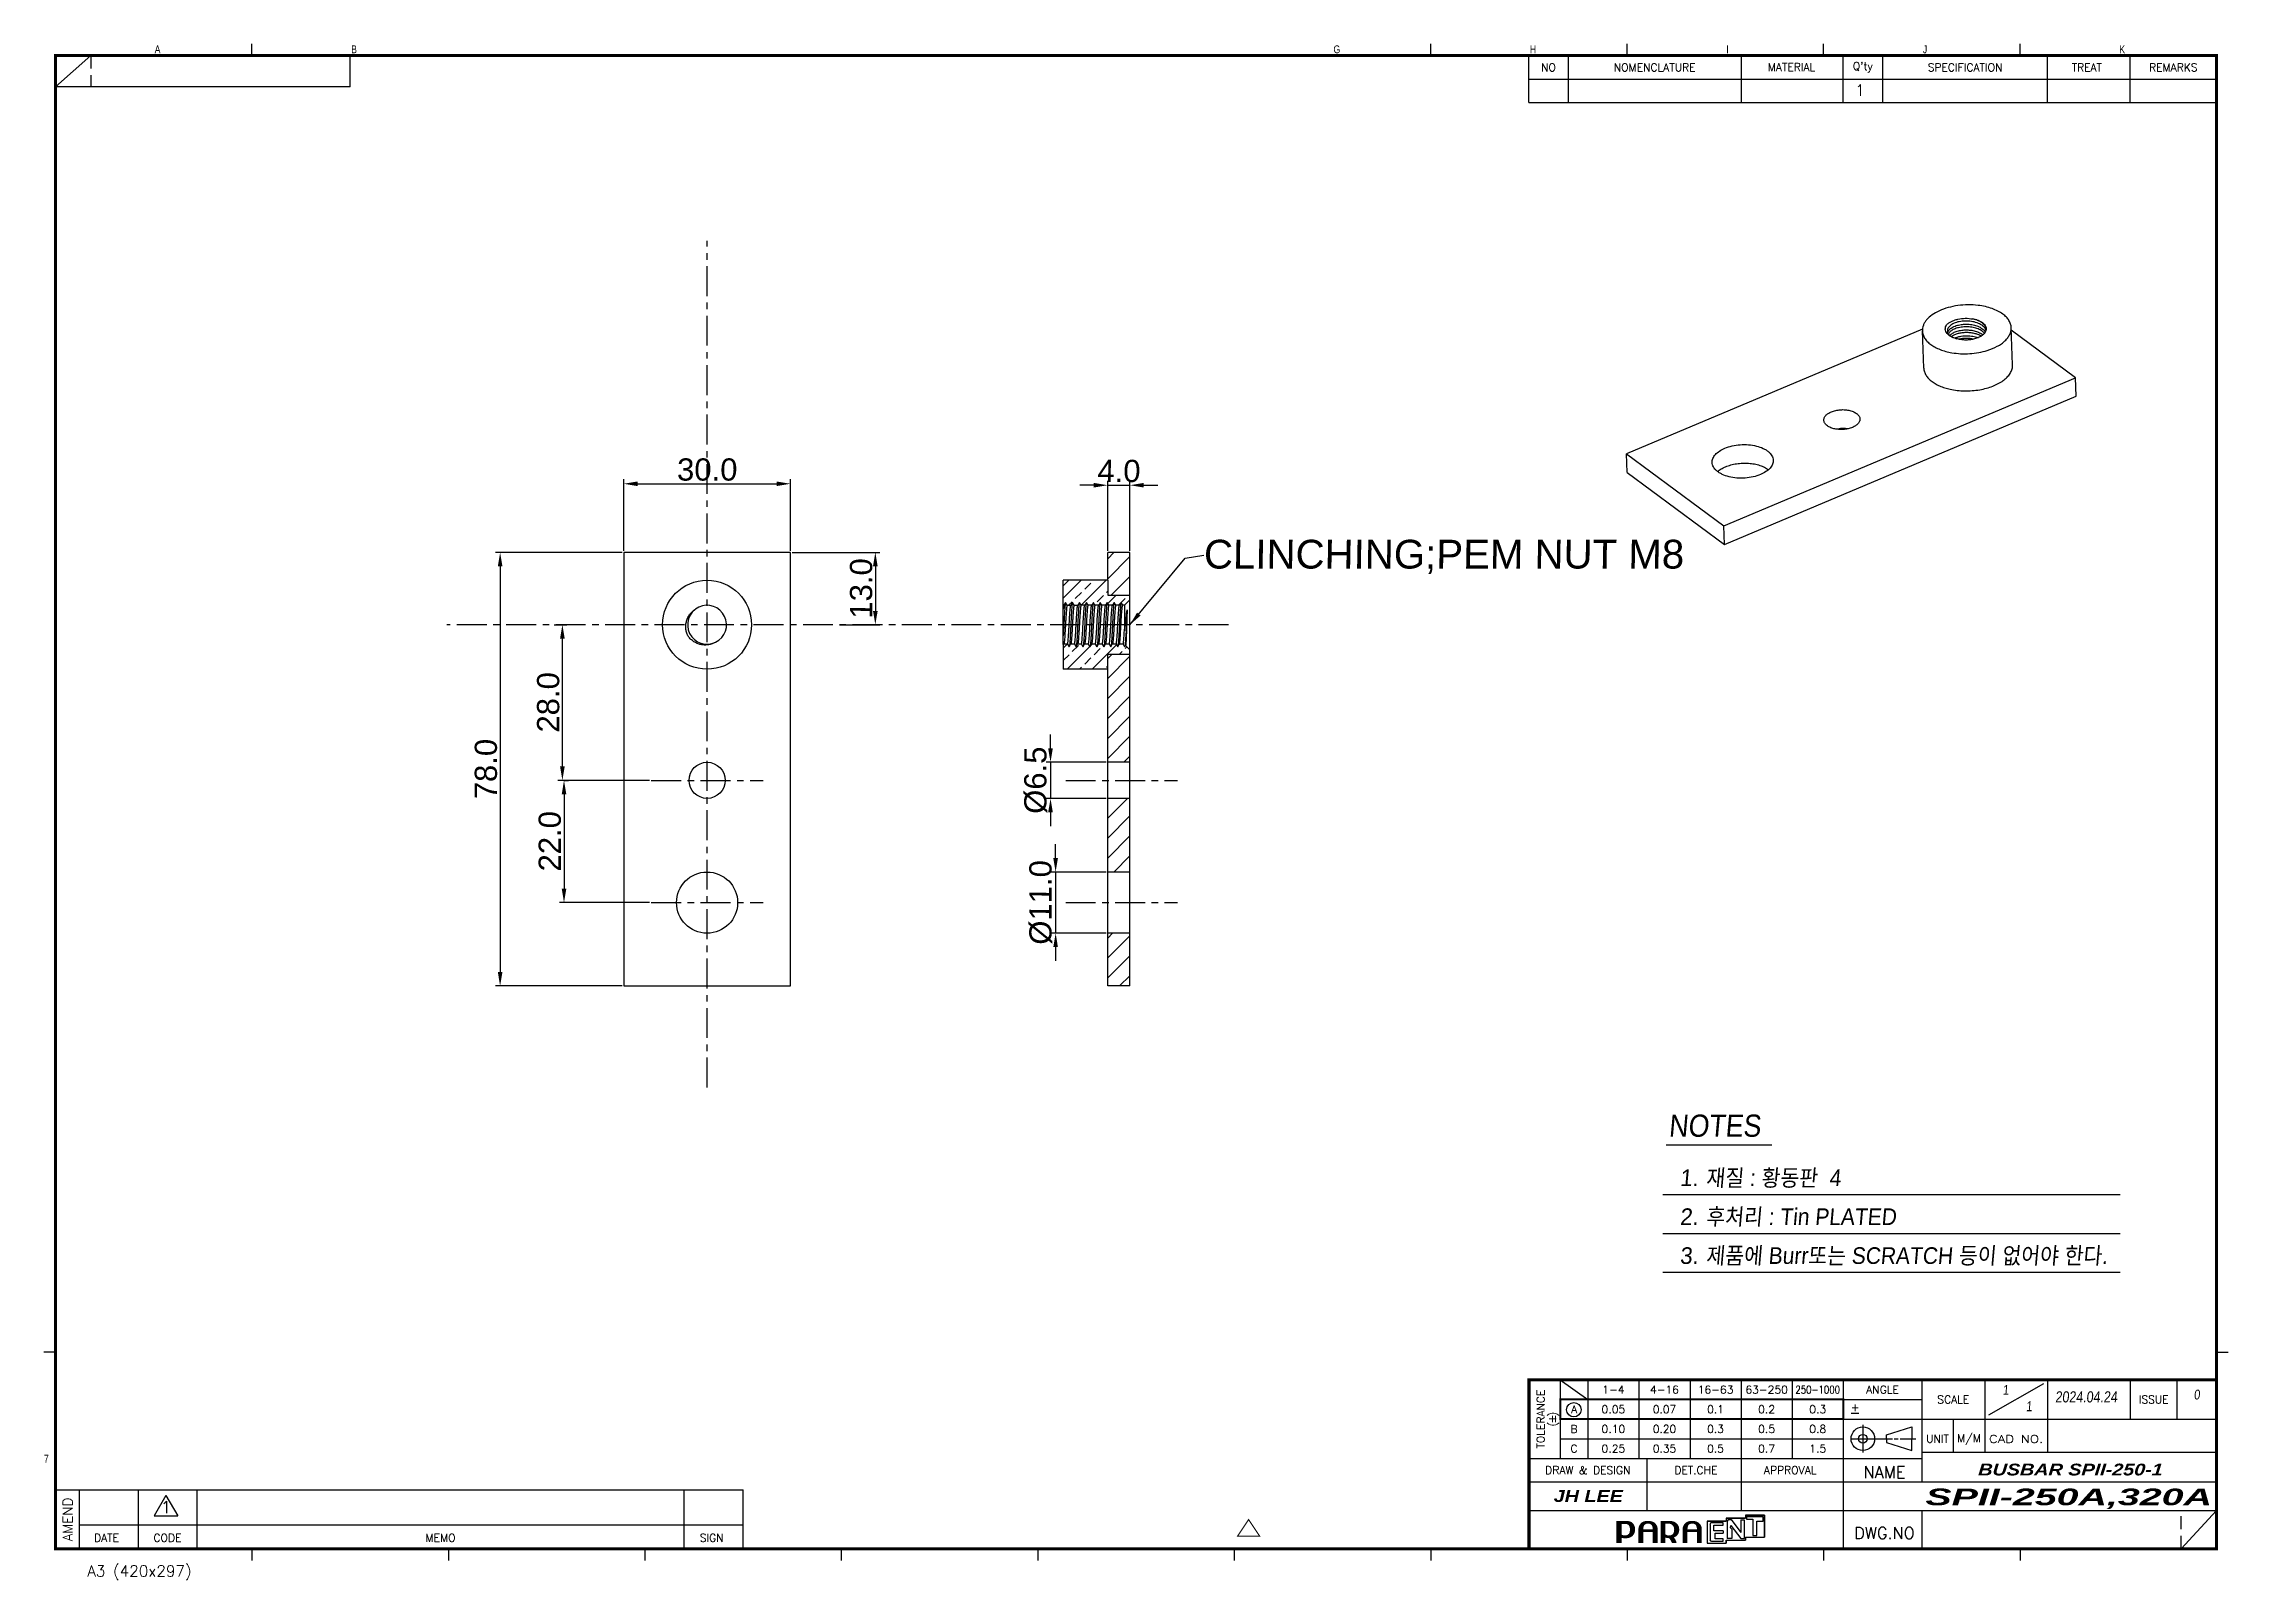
# Model space of a CAD drawing. Extents: x -425 to 6552, y -3049 to 3105.
# Drawn here: x 4865.2 to 5258.3, y -2554.1 to -2277.6 of the extents above; entities that cross this region are included whole.
import ezdxf
from ezdxf.enums import TextEntityAlignment as Align

# ---------------------------------------------------------------- set-up
doc = ezdxf.new("R2010")
doc.units = 0
doc.header["$PDMODE"] = 3
doc.header["$PDSIZE"] = 1.5
doc.linetypes.add('CENTER', pattern=[17.8, 10.75, -2.35, 2.35, -2.35])
doc.linetypes.add('HIDDEN', pattern=[3.525, 2.35, -1.175])
doc.layers.get('0').update_dxf_attribs({"linetype": 'CONTINUOUS'})
doc.layers.get('DEFPOINTS').update_dxf_attribs({"linetype": 'CONTINUOUS'})
for name, color, linetype in [('2', 2, 'CONTINUOUS'), ('3', 112, 'CENTER'), ('DIM', 1, 'CONTINUOUS')]:
    doc.layers.add(name, color=color, linetype=linetype)
doc.styles.add('A', font='GOTHIC.TTF')
doc.styles.add('HANGUL1', font='arial.ttf', dxfattribs={"width": 0.8, "oblique": 5, "height": 2.5})
doc.styles.add('N', font='arialbi.ttf', dxfattribs={"width": 0.8, "oblique": 5})
doc.styles.add('OMI-1', font='arial.ttf', dxfattribs={"oblique": 1})
doc.styles.add('SIM', font='simplex')
doc.styles.get("Standard").update_dxf_attribs({"font": 'gulim.ttc', "width": 0.8, "height": 2})
doc.dimstyles.new('1', dxfattribs={"dimtxt": 4, "dimasz": 2.5, "dimexe": 0.8, "dimexo": 0.3, "dimgap": 0.5, "dimtad": 1, "dimtoh": 1, "dimdec": 1, "dimzin": 0, "dimtxsty": 'OMI-1', "dimcen": 0, "dimclrd": 256, "dimclre": 256, "dimclrt": 256, "dimazin": 3, "dimtfac": 0.8, "dimtdec": 1, "dimtix": 1, "dimtmove": 0, "dimatfit": 3, "dimtolj": 1, "dimtzin": 0})

msp = doc.modelspace()

# ---------------------------------------------------------------- texts
at = {"width": 0.85}
for s, p in [('A', (4885.15, -2279.36)), ('B', (4920.51, -2279.36)), ('G', (5097.3, -2279.36)), ('H', (5132.65, -2279.36)), ('I', (5168.01, -2279.36)), ('J', (5203.37, -2279.36)), ('K', (5238.72, -2279.36)), ('7', (4865.22, -2532.98))]:
    msp.add_text(s, height=1.41, dxfattribs=at).set_placement(p)
at = {"style": 'SIM'}
for s, height, p in [('NO', 1.414, (5136.01, -2281.91)), ('NOMENCLATURE', 1.4143, (5155.11, -2281.91)), ("Q'ty", 1.414, (5192.58, -2281.91)), ('SPECIFICATION', 1.4143, (5210.97, -2281.91)), ('TREAT', 1.414, (5232.89, -2281.91)), ('REMARKS', 1.414, (5248.45, -2281.91)), ('1', 2, (5192.06, -2286.01)), ('1-4', 1.414, (5147.68, -2519.84)), ('4-16', 1.414, (5156.87, -2519.84)), ('16-63', 1.414, (5166.07, -2519.84)), ('63-250', 1.414, (5175.26, -2519.84)), ('ANGLE', 1.414, (5196.12, -2519.84)), ('A', 1.41, (5140.61, -2523.37)), ('0.05', 1.414, (5147.68, -2523.37)), ('0.07', 1.414, (5156.87, -2523.37)), ('0.1', 1.414, (5166.07, -2523.37)), ('0.2', 1.414, (5175.26, -2523.37)), ('0.3', 1.414, (5184.45, -2523.37)), ('SCALE', 1.414, (5208.85, -2521.61)), ('ISSUE', 1.414, (5244.91, -2521.61)), ('B', 1.41, (5140.61, -2526.91)), ('0.10', 1.414, (5147.68, -2526.91)), ('0.20', 1.414, (5156.87, -2526.91)), ('0.3', 1.414, (5166.07, -2526.91)), ('0.5', 1.414, (5175.26, -2526.91)), ('0.8', 1.414, (5184.45, -2526.91)), ('UNIT', 1.414, (5206.02, -2528.68)), ('M/M', 1.414, (5211.68, -2528.68)), ('C', 1.41, (5140.61, -2530.45)), ('0.25', 1.414, (5147.68, -2530.45)), ('0.35', 1.414, (5156.87, -2530.45)), ('0.5', 1.414, (5166.07, -2530.45)), ('0.7', 1.414, (5175.26, -2530.45)), ('1.5', 1.414, (5184.45, -2530.45)), ('DRAW & DESIGN', 1.4143, (5143.08, -2534.33)), ('DET.CHE', 1.414, (5162.53, -2534.33)), ('APPROVAL', 1.414, (5179.5, -2534.33)), ('NAME', 2.121, (5196.47, -2534.69)), ('1', 2.12, (4887.17, -2540.98)), ('DATE', 1.414, (4876.49, -2546.51)), ('CODE', 1.414, (4887.45, -2546.51)), ('MEMO', 1.414, (4936.6, -2546.51)), ('SIGN', 1.414, (4985.39, -2546.51)), ('DWG.NO', 2.121, (5196.47, -2545.65))]:
    msp.add_text(s, height=height, dxfattribs=at).set_placement(p, align=Align.MIDDLE)
for s, height, p in [('MATERIAL', 1.414, (5179.75, -2282.57)), ('+', 1.41, (5191.17, -2523.73))]:
    msp.add_text(s, height=height, dxfattribs=at).set_placement(p, align=Align.CENTER)
at = {"oblique": 5}
for s, height, style, width, p in [('NOTES', 4, 'A', 0.9, (5157.6, -2474.34)), ('재질 : 황동판  4', 3, 'HANGUL1', 0.9, (5164.32, -2483.22)), ('후처리 : Tin PLATED', 3, 'HANGUL1', 0.9, (5164.32, -2490.22)), ('제품에 Burr또는 SCRATCH 등이 없어야 한다.', 3, 'HANGUL1', 0.9, (5164.32, -2497.22)), ('1', 1.77, 'OMI-1', 0.8, (5217.73, -2520.77)), ('1', 1.77, 'OMI-1', 0.8, (5221.93, -2523.72)), ('BUSBAR SPII-250-1', 2.1214, 'N', 1.2, (5213.29, -2535.28))]:
    msp.add_text(s, height=height, dxfattribs=dict(at, style=style, width=width)).set_placement(p)
at = {"style": 'A', "oblique": 5}
for s, p in [('1.', (5159.62, -2483.22)), ('2.', (5159.62, -2490.22)), ('3.', (5159.62, -2497.22))]:
    msp.add_text(s, height=3, dxfattribs=at).set_placement(p)
at = {"style": 'SIM'}
for s, height, p in [('TOLERANCE', 1.414, (5135.31, -2525.14)), ('( )', 1.414, (5137.43, -2525.14)), ('-', 1.41, (5137.88, -2525.12)), ('AMEND', 1.768, (4870.39, -2543.21))]:
    msp.add_text(s, height=height, rotation=90, dxfattribs=at).set_placement(p, align=Align.CENTER)
at = {"style": 'SIM', "width": 0.8}
msp.add_text('250-1000', height=1.414, dxfattribs=at).set_placement((5184.45, -2519.84), align=Align.MIDDLE)
at = {"style": 'OMI-1', "oblique": 5, "width": 0.8}
for s, height, p in [('2024.04.24', 2, (5232.78, -2522.14)), ('0', 1.77, (5252.69, -2521.61))]:
    msp.add_text(s, height=height, dxfattribs=at).set_placement(p, align=Align.CENTER)
at = {"style": 'SIM'}
msp.add_text('+', height=1.41, rotation=90, dxfattribs=at).set_placement((5136.65, -2525.12), align=Align.MIDDLE)
for s, height, style, width, p, p2 in [('CAD NO.', 1.414, 'SIM', 1.123032, (5215.28, -2529.43), (5225.04, -2529.43)), ('SPII-250A,320A', 3, 'N', 1.690229, (5203.83, -2540.64), (5255.41, -2540.64))]:
    msp.add_text(s, height=height, dxfattribs=dict(style=style, width=width)).set_placement(p, p2, align=Align.FIT)
at = {"style": 'N', "width": 1.2}
msp.add_text('JH LEE', height=2.121, dxfattribs=at).set_placement((5136.94, -2540.05))
at = {"style": 'SIM'}
msp.add_text('A3 (420x297)', height=2, dxfattribs=at).set_placement((4873.03, -2553.48))
at = {"layer": 'DIM', "insert": (5073.95, -2366.91), "char_height": 5.1799, "width": 97.2667, "attachment_point": 1, "style": 'OMI-1'}
msp.add_mtext('CLINCHING;PEM NUT M8', dxfattribs=at)

# ---------------------------------------------------------------- blocks, each defined once
blk = doc.blocks.new('L1')
at = {"const_width": 0.3}
blk.add_lwpolyline([(0, 10), (0, 5), (72, 5), (72, 10), (0, 10)], dxfattribs=at)
blk.add_circle((3.44, 7.38), 1.84)
blk = doc.blocks.new('*D8402')
at = {"layer": 'DEFPOINTS', "color": 0}
for p in [(4999.57, -2356.83), (4969.57, -2369.2), (4999.57, -2369.2)]:
    blk.add_point(p, dxfattribs=at)
at = {"layer": 'DIM'}
for p, q in [((4969.57, -2368.9), (4969.57, -2356.03)), ((4972.07, -2356.83), (4997.07, -2356.83)), ((4999.57, -2368.9), (4999.57, -2356.03))]:
    blk.add_line(p, q, dxfattribs=at)
for points in [[(4972.07, -2356.42), (4972.07, -2357.25), (4969.57, -2356.83)], [(4997.07, -2357.25), (4997.07, -2356.42), (4999.57, -2356.83)]]:
    blk.add_solid(points, dxfattribs=at)
at = {"layer": 'DIM', "insert": (4984.57, -2354.29), "char_height": 4, "attachment_point": 5, "style": 'OMI-1'}
blk.add_mtext('\\A1;30.0', dxfattribs=at)
blk = doc.blocks.new('*D8403')
at = {"layer": 'DEFPOINTS', "color": 0}
for p in [(4999.57, -2369.2), (5008.08, -2382.2), (5014.85, -2382.2)]:
    blk.add_point(p, dxfattribs=at)
at = {"layer": 'DIM'}
for p, q in [((4999.87, -2369.2), (5015.65, -2369.2)), ((5014.85, -2371.7), (5014.85, -2379.7)), ((5008.38, -2382.2), (5015.65, -2382.2))]:
    blk.add_line(p, q, dxfattribs=at)
for points in [[(5015.27, -2371.7), (5014.43, -2371.7), (5014.85, -2369.2)], [(5014.43, -2379.7), (5015.27, -2379.7), (5014.85, -2382.2)]]:
    blk.add_solid(points, dxfattribs=at)
at = {"layer": 'DIM', "insert": (5012.31, -2375.7), "char_height": 4, "attachment_point": 5, "rotation": 90, "style": 'OMI-1'}
blk.add_mtext('\\A1;13.0', dxfattribs=at)
blk = doc.blocks.new('*D8404')
at = {"layer": 'DEFPOINTS', "color": 0}
for p in [(4969.57, -2369.2), (4947.32, -2447.2), (4969.57, -2447.2)]:
    blk.add_point(p, dxfattribs=at)
at = {"layer": 'DIM'}
for p, q in [((4969.27, -2369.2), (4946.52, -2369.2)), ((4947.32, -2371.7), (4947.32, -2444.7)), ((4969.27, -2447.2), (4946.52, -2447.2))]:
    blk.add_line(p, q, dxfattribs=at)
for points in [[(4947.74, -2371.7), (4946.91, -2371.7), (4947.32, -2369.2)], [(4946.91, -2444.7), (4947.74, -2444.7), (4947.32, -2447.2)]]:
    blk.add_solid(points, dxfattribs=at)
at = {"layer": 'DIM', "insert": (4944.78, -2408.2), "char_height": 4, "attachment_point": 5, "rotation": 90, "style": 'OMI-1'}
blk.add_mtext('\\A1;78.0', dxfattribs=at)
blk = doc.blocks.new('*D8405')
at = {"layer": 'DEFPOINTS', "color": 0}
for p in [(4956.76, -2382.2), (4958.53, -2382.2), (4974.51, -2410.2)]:
    blk.add_point(p, dxfattribs=at)
at = {"layer": 'DIM'}
for p, q in [((4957.06, -2382.2), (4959.33, -2382.2)), ((4958.53, -2407.7), (4958.53, -2384.7)), ((4974.21, -2410.2), (4957.73, -2410.2))]:
    blk.add_line(p, q, dxfattribs=at)
for points in [[(4958.95, -2384.7), (4958.11, -2384.7), (4958.53, -2382.2)], [(4958.11, -2407.7), (4958.95, -2407.7), (4958.53, -2410.2)]]:
    blk.add_solid(points, dxfattribs=at)
at = {"layer": 'DIM', "insert": (4955.99, -2396.2), "char_height": 4, "attachment_point": 5, "rotation": 90, "style": 'OMI-1'}
blk.add_mtext('\\A1;28.0', dxfattribs=at)
blk = doc.blocks.new('*D8406')
at = {"layer": 'DEFPOINTS', "color": 0}
for p in [(4958.53, -2410.2), (4958.82, -2432.2), (4974.51, -2432.2)]:
    blk.add_point(p, dxfattribs=at)
at = {"layer": 'DIM'}
for p, q in [((4958.82, -2412.7), (4958.82, -2429.7)), ((4958.83, -2410.2), (4959.62, -2410.2)), ((4974.21, -2432.2), (4958.02, -2432.2))]:
    blk.add_line(p, q, dxfattribs=at)
for points in [[(4959.24, -2412.7), (4958.41, -2412.7), (4958.82, -2410.2)], [(4958.41, -2429.7), (4959.24, -2429.7), (4958.82, -2432.2)]]:
    blk.add_solid(points, dxfattribs=at)
at = {"layer": 'DIM', "insert": (4956.28, -2421.2), "char_height": 4, "attachment_point": 5, "rotation": 90, "style": 'OMI-1'}
blk.add_mtext('\\A1;22.0', dxfattribs=at)
blk = doc.blocks.new('*D8407')
at = {"layer": 'DEFPOINTS', "color": 0}
for p in [(5060.67, -2357.09), (5056.67, -2369.2), (5060.67, -2369.2)]:
    blk.add_point(p, dxfattribs=at)
at = {"layer": 'DIM'}
for p, q in [((5054.17, -2357.09), (5051.67, -2357.09)), ((5056.67, -2368.9), (5056.67, -2356.29)), ((5056.67, -2357.09), (5060.67, -2357.09)), ((5060.67, -2368.9), (5060.67, -2356.29)), ((5063.17, -2357.09), (5065.67, -2357.09))]:
    blk.add_line(p, q, dxfattribs=at)
for points in [[(5054.17, -2357.51), (5054.17, -2356.68), (5056.67, -2357.09)], [(5063.17, -2356.68), (5063.17, -2357.51), (5060.67, -2357.09)]]:
    blk.add_solid(points, dxfattribs=at)
at = {"layer": 'DIM', "insert": (5058.67, -2354.55), "char_height": 4, "attachment_point": 5, "style": 'OMI-1'}
blk.add_mtext('\\A1;4.0', dxfattribs=at)
blk = doc.blocks.new('*D8408')
at = {"layer": 'DEFPOINTS', "color": 0}
for p in [(5056.67, -2406.95), (5046.38, -2413.45), (5056.67, -2413.45)]:
    blk.add_point(p, dxfattribs=at)
at = {"layer": 'DIM'}
for p, q in [((5046.38, -2404.45), (5046.38, -2401.95)), ((5056.37, -2406.95), (5045.58, -2406.95)), ((5046.38, -2406.95), (5046.38, -2413.45)), ((5056.37, -2413.45), (5045.58, -2413.45)), ((5046.38, -2415.95), (5046.38, -2418.45))]:
    blk.add_line(p, q, dxfattribs=at)
for points in [[(5045.96, -2404.45), (5046.79, -2404.45), (5046.38, -2406.95)], [(5046.79, -2415.95), (5045.96, -2415.95), (5046.38, -2413.45)]]:
    blk.add_solid(points, dxfattribs=at)
at = {"layer": 'DIM', "insert": (5043.72, -2410.2), "char_height": 4, "attachment_point": 5, "rotation": 90, "style": 'OMI-1'}
blk.add_mtext('\\A1;\\A1;%%C6.5', dxfattribs=at)
blk = doc.blocks.new('*D8409')
at = {"layer": 'DEFPOINTS', "color": 0}
for p in [(5056.67, -2426.7), (5047.3, -2437.7), (5056.67, -2437.7)]:
    blk.add_point(p, dxfattribs=at)
at = {"layer": 'DIM'}
for p, q in [((5047.3, -2424.2), (5047.3, -2421.7)), ((5056.37, -2426.7), (5046.5, -2426.7)), ((5047.3, -2426.7), (5047.3, -2437.7)), ((5056.37, -2437.7), (5046.5, -2437.7)), ((5047.3, -2440.2), (5047.3, -2442.7))]:
    blk.add_line(p, q, dxfattribs=at)
for points in [[(5046.88, -2424.2), (5047.71, -2424.2), (5047.3, -2426.7)], [(5047.71, -2440.2), (5046.88, -2440.2), (5047.3, -2437.7)]]:
    blk.add_solid(points, dxfattribs=at)
at = {"layer": 'DIM', "insert": (5044.64, -2432.2), "char_height": 4, "attachment_point": 5, "rotation": 90, "style": 'OMI-1'}
blk.add_mtext('\\A1;\\A1;%%C11.0', dxfattribs=at)

# ---------------------------------------------------------------- dimensions: what is measured, and where the dimension line sits
at = {"layer": 'DIM'}
for base, p1, p2, picture, middle in [((4999.57, -2356.83), (4969.57, -2369.2), (4999.57, -2369.2), '*D8402', (4984.57, -2354.29)), ((5060.67, -2357.09), (5056.67, -2369.2), (5060.67, -2369.2), '*D8407', (5058.67, -2354.55))]:
    dim = msp.add_linear_dim(base=base, p1=p1, p2=p2, dimstyle='1', dxfattribs=at)
    dim.commit()
    dim.dimension.update_dxf_attribs({"geometry": picture, "text_midpoint": middle})
for base, p1, p2, picture, middle in [((4947.32, -2447.2), (4969.57, -2369.2), (4969.57, -2447.2), '*D8404', (4944.78, -2408.2)), ((5014.85, -2382.2), (4999.57, -2369.2), (5008.08, -2382.2), '*D8403', (5012.31, -2375.7)), ((4958.53, -2382.2), (4974.51, -2410.2), (4956.76, -2382.2), '*D8405', (4955.99, -2396.2)), ((4958.82, -2432.2), (4958.53, -2410.2), (4974.51, -2432.2), '*D8406', (4956.28, -2421.2))]:
    dim = msp.add_linear_dim(base=base, p1=p1, p2=p2, angle=90, dimstyle='1', dxfattribs=at)
    dim.commit()
    dim.dimension.update_dxf_attribs({"geometry": picture, "text_midpoint": middle})
for base, p1, p2, picture, middle in [((5046.38, -2413.45), (5056.67, -2406.95), (5056.67, -2413.45), '*D8408', (5043.72, -2410.2)), ((5047.3, -2437.7), (5056.67, -2426.7), (5056.67, -2437.7), '*D8409', (5044.64, -2432.2))]:
    dim = msp.add_linear_dim(base=base, p1=p1, p2=p2, angle=90, text='\\A1;%%C<>', dimstyle='1', override={"dimtxsty": 'OMI-1'}, dxfattribs=at)
    dim.commit()
    dim.dimension.update_dxf_attribs({"geometry": picture, "text_midpoint": middle})

# ---------------------------------------------------------------- hatches: boundary and pattern name
h = msp.add_hatch(color=256)
edge = h.paths.add_edge_path()
edge.add_spline(control_points=[(5150.46, -2545.79), (5150.31, -2545.96), (5150.09, -2546.07), (5149.75, -2546.07), (5149.67, -2546.07), (5149.55, -2546.06), (5149.41, -2546.03), (5149.26, -2546), (5149.18, -2545.92), (5149.15, -2545.89), (5149.15, -2545.83), (5149.15, -2544.1), (5149.15, -2544), (5149.24, -2544), (5149.79, -2544), (5149.79, -2544), (5150.1, -2544), (5150.31, -2544.08), (5150.46, -2544.26), (5150.61, -2544.43), (5150.66, -2544.73), (5150.66, -2544.99), (5150.66, -2545.26), (5150.61, -2545.62), (5150.46, -2545.79)], knot_values=[0, 0, 0, 0, 1, 1, 1, 2, 2, 2, 3, 3, 3, 4, 4, 4, 5, 5, 5, 6, 6, 6, 7, 7, 7, 8, 8, 8, 8], degree=3, periodic=0)
edge = h.paths.add_edge_path(flags=16)
edge.add_spline(control_points=[(5149.82, -2543.46), (5149.82, -2543.46), (5148.35, -2543.46), (5148.35, -2543.46), (5148.35, -2543.46), (5148.21, -2543.46), (5148.21, -2543.46), (5148.21, -2543.46), (5148.21, -2547.46), (5148.21, -2547.46), (5148.21, -2547.46), (5149.15, -2547.46), (5149.15, -2547.46), (5149.15, -2547.46), (5149.15, -2546.62), (5149.15, -2546.49), (5149.24, -2546.52), (5149.36, -2546.58), (5149.79, -2546.6), (5150.24, -2546.61), (5150.89, -2546.46), (5151.18, -2546.11), (5151.46, -2545.77), (5151.6, -2545.4), (5151.6, -2545), (5151.6, -2544.53), (5151.44, -2544.14), (5151.13, -2543.82), (5150.81, -2543.51), (5150.37, -2543.46), (5149.82, -2543.46)], knot_values=[0, 0, 0, 0, 1, 1, 1, 2, 2, 2, 3, 3, 3, 4, 4, 4, 5, 5, 5, 6, 6, 6, 7, 7, 7, 8, 8, 8, 9, 9, 9, 10, 10, 10, 10], degree=3, periodic=0)
h = msp.add_hatch(color=256)
edge = h.paths.add_edge_path()
edge.add_spline(control_points=[(5154.76, -2544.97), (5154.66, -2544.97), (5153.07, -2544.97), (5153.06, -2544.97), (5153.06, -2544.97), (5153.06, -2544.96), (5153.06, -2544.96), (5153.06, -2544.74), (5153.12, -2544.36), (5153.26, -2544.2), (5153.38, -2544.06), (5153.61, -2543.94), (5153.9, -2543.94), (5154.19, -2543.94), (5154.39, -2544.03), (5154.54, -2544.18), (5154.68, -2544.32), (5154.76, -2544.74), (5154.76, -2544.96), (5154.76, -2544.96), (5154.76, -2544.97), (5154.76, -2544.97)], knot_values=[0, 0, 0, 0, 1, 1, 1, 2, 2, 2, 3, 3, 3, 4, 4, 4, 5, 5, 5, 6, 6, 6, 7, 7, 7, 7], degree=3, periodic=0)
edge = h.paths.add_edge_path(flags=16)
edge.add_spline(control_points=[(5153.9, -2543.46), (5153.26, -2543.46), (5152.86, -2543.62), (5152.59, -2543.94), (5152.32, -2544.26), (5152.19, -2544.52), (5152.19, -2544.9), (5152.19, -2544.9), (5152.19, -2547.46), (5152.19, -2547.46), (5152.19, -2547.46), (5153.06, -2547.46), (5153.06, -2547.46), (5153.06, -2547.46), (5153.06, -2546.26), (5153.06, -2545.48), (5153.07, -2545.48), (5154.66, -2545.48), (5154.76, -2545.48), (5154.76, -2545.58), (5154.76, -2547.46), (5154.76, -2547.46), (5154.76, -2547.46), (5155.64, -2547.46), (5155.64, -2547.46), (5155.64, -2547.46), (5155.64, -2544.9), (5155.64, -2544.9), (5155.64, -2544.52), (5155.5, -2544.26), (5155.24, -2543.94), (5154.96, -2543.62), (5154.53, -2543.46), (5153.9, -2543.46)], knot_values=[0, 0, 0, 0, 1, 1, 1, 2, 2, 2, 3, 3, 3, 4, 4, 4, 5, 5, 5, 6, 6, 6, 7, 7, 7, 8, 8, 8, 9, 9, 9, 10, 10, 10, 11, 11, 11, 11], degree=3, periodic=0)
h = msp.add_hatch(color=256)
edge = h.paths.add_edge_path()
edge.add_spline(control_points=[(5158.37, -2545.83), (5158.19, -2546), (5157.97, -2546.09), (5157.66, -2546.09), (5157.57, -2546.09), (5157.46, -2546.07), (5157.36, -2546.04), (5157.26, -2546), (5157.07, -2545.9), (5157.05, -2545.88), (5157.05, -2545.82), (5157.05, -2544.07), (5157.05, -2543.97), (5157.14, -2543.97), (5157.74, -2543.97), (5157.74, -2543.97), (5158.02, -2543.97), (5158.18, -2544.11), (5158.36, -2544.29), (5158.53, -2544.47), (5158.62, -2544.77), (5158.62, -2545.01), (5158.62, -2545.28), (5158.56, -2545.66), (5158.37, -2545.83)], knot_values=[0, 0, 0, 0, 1, 1, 1, 2, 2, 2, 3, 3, 3, 4, 4, 4, 5, 5, 5, 6, 6, 6, 7, 7, 7, 8, 8, 8, 8], degree=3, periodic=0)
edge = h.paths.add_edge_path(flags=16)
edge.add_spline(control_points=[(5157.77, -2543.46), (5157.77, -2543.46), (5156.3, -2543.46), (5156.3, -2543.46), (5156.3, -2543.46), (5156.16, -2543.46), (5156.16, -2543.46), (5156.16, -2543.46), (5156.16, -2547.46), (5156.16, -2547.46), (5156.16, -2547.46), (5157.05, -2547.46), (5157.05, -2547.46), (5157.05, -2547.46), (5157.05, -2546.59), (5157.05, -2546.46), (5157.14, -2546.49), (5157.24, -2546.51), (5157.32, -2546.53), (5157.33, -2546.53), (5157.6, -2546.56), (5157.67, -2546.57), (5157.81, -2546.67), (5157.93, -2546.87), (5158.02, -2547.01), (5158.11, -2547.15), (5158.22, -2547.46), (5158.22, -2547.46), (5158.22, -2547.46), (5159.06, -2547.46), (5159.06, -2547.46), (5159.06, -2547.46), (5158.95, -2546.99), (5158.83, -2546.8), (5158.76, -2546.69), (5158.66, -2546.58), (5158.53, -2546.47), (5158.79, -2546.36), (5159.04, -2546.2), (5159.21, -2545.99), (5159.44, -2545.72), (5159.53, -2545.39), (5159.53, -2545.02), (5159.53, -2544.52), (5159.39, -2544.22), (5159.07, -2543.91), (5158.75, -2543.61), (5158.31, -2543.46), (5157.77, -2543.46)], knot_values=[0, 0, 0, 0, 1, 1, 1, 2, 2, 2, 3, 3, 3, 4, 4, 4, 5, 5, 5, 6, 6, 6, 7, 7, 7, 8, 8, 8, 9, 9, 9, 10, 10, 10, 11, 11, 11, 12, 12, 12, 13, 13, 13, 14, 14, 14, 15, 15, 15, 16, 16, 16, 16], degree=3, periodic=0)
h = msp.add_hatch(color=256)
edge = h.paths.add_edge_path()
edge.add_spline(control_points=[(5162.72, -2544.97), (5162.62, -2544.97), (5161.02, -2544.97), (5161.01, -2544.97), (5161.01, -2544.97), (5161.01, -2544.96), (5161.01, -2544.96), (5161.01, -2544.74), (5161.08, -2544.36), (5161.21, -2544.2), (5161.33, -2544.06), (5161.56, -2543.94), (5161.85, -2543.94), (5162.15, -2543.94), (5162.35, -2544.03), (5162.49, -2544.18), (5162.64, -2544.32), (5162.72, -2544.74), (5162.72, -2544.96), (5162.72, -2544.96), (5162.72, -2544.97), (5162.72, -2544.97)], knot_values=[0, 0, 0, 0, 1, 1, 1, 2, 2, 2, 3, 3, 3, 4, 4, 4, 5, 5, 5, 6, 6, 6, 7, 7, 7, 7], degree=3, periodic=0)
edge = h.paths.add_edge_path(flags=16)
edge.add_spline(control_points=[(5161.85, -2543.46), (5161.22, -2543.46), (5160.81, -2543.62), (5160.54, -2543.94), (5160.28, -2544.26), (5160.14, -2544.52), (5160.14, -2544.9), (5160.14, -2544.9), (5160.14, -2547.46), (5160.14, -2547.46), (5160.14, -2547.46), (5161.01, -2547.46), (5161.01, -2547.46), (5161.01, -2547.46), (5161.01, -2546.26), (5161.01, -2545.48), (5161.02, -2545.48), (5162.62, -2545.48), (5162.72, -2545.48), (5162.72, -2545.58), (5162.72, -2547.46), (5162.72, -2547.46), (5162.72, -2547.46), (5163.59, -2547.46), (5163.59, -2547.46), (5163.59, -2547.46), (5163.59, -2544.9), (5163.59, -2544.9), (5163.59, -2544.52), (5163.46, -2544.26), (5163.19, -2543.94), (5162.92, -2543.62), (5162.49, -2543.46), (5161.85, -2543.46)], knot_values=[0, 0, 0, 0, 1, 1, 1, 2, 2, 2, 3, 3, 3, 4, 4, 4, 5, 5, 5, 6, 6, 6, 7, 7, 7, 8, 8, 8, 9, 9, 9, 10, 10, 10, 11, 11, 11, 11], degree=3, periodic=0)
at = {"layer": 'DIM'}
h = msp.add_hatch(dxfattribs=at)
h.set_pattern_fill('ANSI31', color=2, scale=0.8)
h.set_pattern_definition([(45, (-0.552, 4.5123), (-1.7960512, 1.7960512), [])])
h.paths.add_polyline_path([(5056.67, -2369.2), (5056.67, -2376.9), (5060.67, -2376.9), (5060.67, -2369.2), (5056.67, -2369.2)], is_closed=False)
h.paths.add_polyline_path([(5060.67, -2447.2), (5060.67, -2437.7), (5056.67, -2437.7), (5056.67, -2447.2), (5060.67, -2447.2)], is_closed=False)
h.paths.add_polyline_path([(5060.67, -2426.7), (5060.67, -2413.45), (5056.67, -2413.45), (5056.67, -2426.7), (5060.67, -2426.7)], is_closed=False)
h.paths.add_polyline_path([(5060.67, -2406.95), (5060.67, -2387.5), (5056.67, -2387.5), (5056.67, -2406.95), (5060.67, -2406.95)], is_closed=False)
h = msp.add_hatch(dxfattribs=at)
h.set_pattern_fill('ANSI33', color=6, scale=0.5)
h.set_pattern_definition([(45, (-0.552, 4.5123), (-2.245064, 2.245064), []), (45, (1.693, 4.5123), (-2.245064, 2.245064), [1.5875, -0.79375])])
h.paths.add_polyline_path([(5050.34, -2378.2), (5050.63, -2378.7), (5051.3, -2378.7), (5051.59, -2378.2), (5051.88, -2378.7), (5052.55, -2378.7), (5052.81, -2378.26), (5052.84, -2378.2), (5053.13, -2378.7), (5053.8, -2378.7), (5054.09, -2378.2), (5054.38, -2378.7), (5055.05, -2378.7), (5055.34, -2378.2), (5055.63, -2378.7), (5056.3, -2378.7), (5056.59, -2378.2), (5056.88, -2378.7), (5057.55, -2378.7), (5057.81, -2378.26), (5057.84, -2378.2), (5058.13, -2378.7), (5058.8, -2378.7), (5059.09, -2378.2), (5059.38, -2378.7), (5059.67, -2378.7), (5060.67, -2377.7), (5060.67, -2376.9), (5056.67, -2376.9), (5056.67, -2374.2), (5048.67, -2374.2), (5048.67, -2378.7), (5048.8, -2378.7), (5049.09, -2378.2), (5049.38, -2378.7), (5050.05, -2378.7), (5050.34, -2378.2)], is_closed=False)
h.paths.add_polyline_path([(5049.72, -2386.2), (5049.43, -2385.7), (5048.75, -2385.7), (5048.67, -2385.84), (5048.67, -2390.2), (5056.67, -2390.2), (5056.67, -2387.5), (5060.67, -2387.5), (5060.67, -2386.7), (5059.88, -2385.91), (5059.72, -2386.2), (5059.43, -2385.7), (5058.75, -2385.7), (5058.5, -2386.14), (5058.47, -2386.2), (5058.18, -2385.7), (5057.5, -2385.7), (5057.25, -2386.14), (5057.22, -2386.2), (5056.93, -2385.7), (5056.25, -2385.7), (5056, -2386.14), (5055.97, -2386.2), (5055.68, -2385.7), (5055, -2385.7), (5054.75, -2386.14), (5054.72, -2386.2), (5054.43, -2385.7), (5053.75, -2385.7), (5053.5, -2386.14), (5053.47, -2386.2), (5053.18, -2385.7), (5052.5, -2385.7), (5052.25, -2386.14), (5052.22, -2386.2), (5051.93, -2385.7), (5051.25, -2385.7), (5051, -2386.14), (5050.97, -2386.2), (5050.68, -2385.7), (5050, -2385.7), (5049.75, -2386.14), (5049.72, -2386.2)], is_closed=False)

# ---------------------------------------------------------------- linework, layer by layer
for p, q in [((4867.3, -2285.42), (4873.66, -2279.76)), ((4902.66, -2279.76), (4902.66, -2277.64)), ((4920.33, -2285.42), (4920.33, -2279.76)), ((5114.8, -2279.76), (5114.8, -2277.64)), ((5132.48, -2288.25), (5132.48, -2279.76)), ((5139.55, -2279.76), (5139.55, -2288.25)), ((5150.16, -2279.76), (5150.16, -2277.64)), ((5170.66, -2279.76), (5170.66, -2288.25)), ((5185.51, -2279.76), (5185.51, -2277.64)), ((5189.05, -2288.25), (5189.05, -2279.76)), ((5196.12, -2279.76), (5196.12, -2288.25)), ((5220.87, -2279.76), (5220.87, -2277.64)), ((5225.82, -2288.25), (5225.82, -2279.76)), ((5240.67, -2288.25), (5240.67, -2279.76)), ((5132.48, -2284.01), (5256.23, -2284.01)), ((4920.33, -2285.42), (4867.3, -2285.42)), ((5132.48, -2288.25), (5256.23, -2288.25)), ((5156.6, -2484.72), (5238.86, -2484.72)), ((5156.6, -2491.72), (5238.86, -2491.72)), ((5156.6, -2498.72), (5238.86, -2498.72)), ((4867.3, -2513.12), (4865.18, -2513.12)), ((5256.23, -2513.12), (5258.35, -2513.12)), ((5138.13, -2518.07), (5143.08, -2521.61)), ((5138.13, -2518.07), (5138.13, -2532.21)), ((5143.08, -2518.07), (5143.08, -2532.21)), ((5152.28, -2518.07), (5152.28, -2532.21)), ((5161.47, -2518.07), (5161.47, -2532.21)), ((5170.66, -2518.07), (5170.66, -2541.61)), ((5179.86, -2518.07), (5179.86, -2532.21)), ((5189.05, -2518.07), (5189.05, -2548.48)), ((5203.19, -2518.07), (5203.19, -2536.46)), ((5214.51, -2518.07), (5214.51, -2531.11)), ((5225.11, -2518.78), (5215.21, -2524.43)), ((5225.82, -2518.07), (5225.82, -2531.11)), ((5240.67, -2518.07), (5240.67, -2525.14)), ((5249.16, -2525.14), (5249.16, -2518.07)), ((5138.13, -2521.61), (5203.19, -2521.61)), ((5190.46, -2524.08), (5191.88, -2524.08)), ((5138.13, -2525.14), (5256.23, -2525.14)), ((5192.58, -2526.2), (5192.58, -2531.15)), ((5196.83, -2527.97), (5201.42, -2526.56)), ((5196.83, -2528.68), (5196.83, -2527.97)), ((5201.42, -2526.56), (5201.42, -2528.68)), ((5208.85, -2525.14), (5208.85, -2531.11)), ((5138.13, -2528.68), (5189.05, -2528.68)), ((5190.46, -2528.68), (5197.89, -2528.68)), ((5196.83, -2528.68), (5196.83, -2529.38)), ((5196.83, -2529.38), (5201.42, -2530.8)), ((5198.24, -2528.68), (5198.95, -2528.68)), ((5199.3, -2528.68), (5202.13, -2528.68)), ((5201.42, -2530.8), (5201.42, -2528.68)), ((5203.19, -2531.11), (5256.23, -2531.11)), ((5132.48, -2532.21), (5203.19, -2532.21)), ((5153.69, -2532.21), (5153.69, -2541.61)), ((4867.3, -2537.87), (4991.05, -2537.87)), ((4871.54, -2537.87), (4871.54, -2548.48)), ((4882.15, -2537.87), (4882.15, -2548.48)), ((4887.17, -2538.86), (4885.05, -2542.57)), ((4887.17, -2538.86), (4889.29, -2542.57)), ((4892.76, -2537.87), (4892.76, -2548.48)), ((4980.44, -2548.48), (4980.44, -2537.87)), ((4991.05, -2548.48), (4991.05, -2537.87)), ((5132.48, -2536.46), (5189.05, -2536.46)), ((5189.05, -2536.46), (5256.23, -2536.46)), ((4885.05, -2542.57), (4889.29, -2542.57)), ((5132.48, -2541.61), (5256.23, -2541.61)), ((5167.98, -2543.48), (5164.53, -2543.48)), ((5164.53, -2543.48), (5164.53, -2547.46)), ((5167.44, -2543.81), (5165.35, -2543.81)), ((5167.44, -2544.23), (5167.44, -2543.81)), ((5171.43, -2542.95), (5167.98, -2542.95)), ((5167.98, -2542.95), (5167.98, -2543.48)), ((5168.18, -2543.5), (5168.18, -2546.61)), ((5168.46, -2543.21), (5168.87, -2543.21)), ((5168.87, -2543.21), (5170.63, -2545.55)), ((5170.62, -2543.26), (5171.23, -2543.26)), ((5170.62, -2543.26), (5170.63, -2545.55)), ((5171.23, -2543.26), (5171.22, -2546.61)), ((5174.87, -2542.42), (5171.43, -2542.42)), ((5171.43, -2542.42), (5171.43, -2542.95)), ((5174.66, -2542.71), (5171.64, -2542.71)), ((5171.64, -2542.71), (5171.64, -2543.14)), ((5171.64, -2543.14), (5172.79, -2543.14)), ((5172.79, -2543.14), (5172.8, -2546.1)), ((5173.5, -2546.1), (5173.5, -2543.53)), ((5173.5, -2543.53), (5174.66, -2543.53)), ((5174.66, -2543.53), (5174.66, -2542.71)), ((5174.87, -2546.39), (5174.87, -2542.42)), ((5203.19, -2541.61), (5203.19, -2548.48)), ((5249.86, -2548.48), (5256.23, -2541.61)), ((4991.05, -2544.23), (4871.54, -2544.23)), ((5164.53, -2547.46), (5167.98, -2547.46)), ((5165.07, -2544.09), (5165.07, -2546.84)), ((5165.35, -2547.12), (5167.44, -2547.12)), ((5165.74, -2545.26), (5165.74, -2544.23)), ((5165.74, -2544.23), (5167.44, -2544.23)), ((5167.44, -2545.26), (5165.74, -2545.26)), ((5166.02, -2546.7), (5166.02, -2545.68)), ((5166.02, -2545.68), (5167.44, -2545.68)), ((5167.44, -2546.7), (5166.02, -2546.7)), ((5167.44, -2545.26), (5167.44, -2545.68)), ((5167.44, -2547.12), (5167.44, -2546.7)), ((5167.98, -2547.46), (5167.98, -2546.93)), ((5167.98, -2546.93), (5171.43, -2546.93)), ((5169.01, -2546.61), (5168.18, -2546.61)), ((5168.78, -2544.69), (5168.79, -2544.26)), ((5168.78, -2544.69), (5169, -2544.96)), ((5168.79, -2544.26), (5170.62, -2546.62)), ((5169, -2544.96), (5169.01, -2546.61)), ((5170.62, -2546.62), (5171.22, -2546.61)), ((5171.43, -2546.93), (5171.43, -2546.39)), ((5171.43, -2546.39), (5174.87, -2546.39)), ((5172.8, -2546.1), (5173.5, -2546.1)), ((4902.66, -2548.48), (4902.66, -2550.6)), ((4938.01, -2548.48), (4938.01, -2550.6)), ((4973.37, -2548.48), (4973.37, -2550.6)), ((5008.73, -2548.48), (5008.73, -2550.6)), ((5044.08, -2548.48), (5044.08, -2550.6)), ((5079.44, -2548.48), (5079.44, -2550.6)), ((5114.8, -2548.48), (5114.8, -2550.6)), ((5150.16, -2548.48), (5150.16, -2550.6)), ((5185.51, -2548.48), (5185.51, -2550.6)), ((5220.87, -2548.48), (5220.87, -2550.6))]:
    msp.add_line(p, q)
at = {"linetype": 'HIDDEN'}
for p, q in [((4873.66, -2279.76), (4873.66, -2285.42)), ((5249.86, -2548.48), (5249.86, -2541.61))]:
    msp.add_line(p, q, dxfattribs=at)
at = {"color": 7, "linetype": 'CONTINUOUS'}
for p, q in [((5203.3, -2329.03), (5150.03, -2351.46)), ((5230.83, -2337.74), (5219.29, -2329.22)), ((5167.53, -2364.39), (5230.83, -2337.74)), ((5230.95, -2341.08), (5230.83, -2337.74)), ((5167.66, -2367.73), (5230.95, -2341.08)), ((5150.15, -2354.8), (5150.03, -2351.46)), ((5150.03, -2351.46), (5167.53, -2364.39)), ((5150.15, -2354.8), (5167.66, -2367.73)), ((5167.66, -2367.73), (5167.53, -2364.39)), ((4969.57, -2369.2), (4969.57, -2447.2)), ((4999.57, -2369.2), (4969.57, -2369.2)), ((4999.57, -2447.2), (4999.57, -2369.2)), ((5056.67, -2374.2), (5056.67, -2369.2)), ((5060.67, -2369.2), (5056.67, -2369.2)), ((5060.67, -2447.2), (5060.67, -2369.2)), ((5056.67, -2447.2), (5056.67, -2390.2)), ((5060.67, -2406.95), (5056.67, -2406.95)), ((5060.67, -2413.45), (5056.67, -2413.45)), ((5060.67, -2426.7), (5056.67, -2426.7)), ((5060.67, -2437.7), (5056.67, -2437.7)), ((4969.57, -2447.2), (4999.57, -2447.2)), ((5060.67, -2447.2), (5056.67, -2447.2))]:
    msp.add_line(p, q, dxfattribs=at)
at = {"color": 4, "linetype": 'CONTINUOUS'}
for p, q in [((5203.53, -2336.01), (5203.29, -2329.33)), ((5219.52, -2335.42), (5219.28, -2328.74)), ((5048.67, -2385.78), (5048.67, -2374.2)), ((5056.67, -2374.2), (5048.67, -2374.2)), ((5049.09, -2378.2), (5048.8, -2378.7)), ((5049.38, -2378.7), (5049.09, -2378.2)), ((5050.34, -2378.2), (5050.05, -2378.7)), ((5050.63, -2378.7), (5050.34, -2378.2)), ((5051.59, -2378.2), (5051.3, -2378.7)), ((5051.88, -2378.7), (5051.59, -2378.2)), ((5052.84, -2378.2), (5052.55, -2378.7)), ((5053.13, -2378.7), (5052.84, -2378.2)), ((5054.09, -2378.2), (5053.8, -2378.7)), ((5054.38, -2378.7), (5054.09, -2378.2)), ((5055.34, -2378.2), (5055.05, -2378.7)), ((5055.63, -2378.7), (5055.34, -2378.2)), ((5056.59, -2378.2), (5056.3, -2378.7)), ((5056.88, -2378.7), (5056.59, -2378.2)), ((5057.84, -2378.2), (5057.55, -2378.7)), ((5058.13, -2378.7), (5057.84, -2378.2)), ((5059.09, -2378.2), (5058.8, -2378.7)), ((5059.38, -2378.7), (5059.09, -2378.2)), ((5059.67, -2378.7), (5060.67, -2377.7)), ((5048.67, -2378.7), (5048.8, -2378.7)), ((5049.38, -2378.7), (5050.05, -2378.7)), ((5050.63, -2378.7), (5051.3, -2378.7)), ((5052.55, -2378.7), (5051.88, -2378.7)), ((5053.8, -2378.7), (5053.13, -2378.7)), ((5055.05, -2378.7), (5054.38, -2378.7)), ((5056.3, -2378.7), (5055.63, -2378.7)), ((5057.55, -2378.7), (5056.88, -2378.7)), ((5058.8, -2378.7), (5058.13, -2378.7)), ((5059.67, -2378.7), (5059.38, -2378.7)), ((5059.67, -2378.7), (5059.67, -2383.32)), ((5048.67, -2385.84), (5048.75, -2385.7)), ((5048.67, -2385.84), (5048.67, -2390.2)), ((5049.43, -2385.7), (5048.75, -2385.7)), ((5049.43, -2385.7), (5049.72, -2386.2)), ((5049.72, -2386.2), (5050, -2385.7)), ((5050.68, -2385.7), (5050, -2385.7)), ((5050.68, -2385.7), (5050.97, -2386.2)), ((5050.97, -2386.2), (5051.25, -2385.7)), ((5051.93, -2385.7), (5051.25, -2385.7)), ((5051.93, -2385.7), (5052.22, -2386.2)), ((5052.22, -2386.2), (5052.5, -2385.7)), ((5053.18, -2385.7), (5052.5, -2385.7)), ((5053.18, -2385.7), (5053.47, -2386.2)), ((5053.47, -2386.2), (5053.75, -2385.7)), ((5054.43, -2385.7), (5053.75, -2385.7)), ((5054.43, -2385.7), (5054.72, -2386.2)), ((5054.72, -2386.2), (5055, -2385.7)), ((5055.68, -2385.7), (5055, -2385.7)), ((5055.68, -2385.7), (5055.97, -2386.2)), ((5055.97, -2386.2), (5056.25, -2385.7)), ((5056.93, -2385.7), (5056.25, -2385.7)), ((5056.93, -2385.7), (5057.22, -2386.2)), ((5057.22, -2386.2), (5057.5, -2385.7)), ((5058.18, -2385.7), (5057.5, -2385.7)), ((5058.18, -2385.7), (5058.47, -2386.2)), ((5058.47, -2386.2), (5058.75, -2385.7)), ((5059.43, -2385.7), (5058.75, -2385.7)), ((5059.43, -2385.7), (5059.72, -2386.2)), ((5059.72, -2386.2), (5059.88, -2385.91)), ((5059.79, -2385.89), (5059.79, -2385.9)), ((5059.88, -2385.91), (5060.67, -2386.7)), ((5056.67, -2390.2), (5048.67, -2390.2))]:
    msp.add_line(p, q, dxfattribs=at)
at = {"color": 3}
for p, q in [((5164.53, -2543.48), (5164.53, -2547.46)), ((5164.53, -2543.48), (5167.98, -2543.48)), ((5167.98, -2542.95), (5167.98, -2543.48)), ((5167.98, -2542.95), (5171.43, -2542.95)), ((5171.43, -2542.42), (5171.43, -2542.95)), ((5171.43, -2542.42), (5174.87, -2542.42)), ((5174.87, -2542.42), (5174.87, -2546.39)), ((5164.53, -2547.46), (5167.98, -2547.46)), ((5167.98, -2546.93), (5167.98, -2547.46)), ((5167.98, -2546.93), (5171.43, -2546.93)), ((5171.43, -2546.39), (5171.43, -2546.93)), ((5171.43, -2546.39), (5174.87, -2546.39))]:
    msp.add_line(p, q, dxfattribs=at)
for points, const_width in [([(5256.23, -2279.76), (4867.3, -2279.76), (4867.3, -2548.48), (5256.23, -2548.48)], 0.566), ([(5082.03, -2543.22), (5084.03, -2546.22), (5080.03, -2546.22)], 0.2)]:
    msp.add_lwpolyline(points, close=True, dxfattribs=dict(const_width=const_width))
for points, const_width in [([(5256.23, -2518.07), (5132.48, -2518.07), (5132.48, -2548.48)], 0.566), ([(5138.13, -2521.61), (5138.13, -2525.14), (5189.05, -2525.14), (5189.05, -2521.61), (5138.13, -2521.61)], 0.354)]:
    msp.add_lwpolyline(points, dxfattribs=dict(const_width=const_width))
at = {"color": 4, "linetype": 'CONTINUOUS'}
msp.add_circle((4984.57, -2382.2), 8, dxfattribs=at)
at = {"color": 7, "linetype": 'CONTINUOUS'}
for centre, radius in [((4984.57, -2410.2), 3.25), ((4984.57, -2432.2), 5.5)]:
    msp.add_circle(centre, radius, dxfattribs=at)
for radius in [2.12, 0.791]:
    msp.add_circle((5192.58, -2528.68), radius)
at = {"color": 4, "linetype": 'CONTINUOUS'}
for centre, radius, start, end in [((5210.02, -2332.45), 2.58, 123.973, 125.3233), ((5210.72, -2334.3), 4.03, 109.4676, 113.9087), ((5213.25, -2329.76), 1.58, 29.4047, 29.65), ((5213.5, -2329.17), 1.28, 7.9558, 15.3673), ((5213.72, -2328.95), 1.06, 358.4321, 2.1001), ((4984.57, -2382.2), 3.5, 128.2242, 126.5972)]:
    msp.add_arc(centre, radius, start, end, dxfattribs=at)
for centre, start, end in [((5165.35, -2544.09), 89.9532, 180.0946), ((5168.46, -2543.5), 90.2374, 180), ((5165.35, -2546.84), 180.0946, 270.0249)]:
    msp.add_arc(centre, 0.283, start, end)
for points, knots in [([(5213.33, -2324.73), (5212.73, -2324.66), (5211.5, -2324.6), (5209.68, -2324.73), (5207.94, -2325.09), (5206.38, -2325.64), (5205.06, -2326.38), (5204.19, -2327.13), (5203.7, -2327.8), (5203.45, -2328.3), (5203.31, -2328.81), (5203.28, -2329.16), (5203.29, -2329.33)], [0, 0, 0, 0, 0.150611, 0.302401, 0.449764, 0.587566, 0.711797, 0.820407, 0.869167, 0.914761, 0.958008, 1, 1, 1, 1]), ([(5207.65, -2328.22), (5207.76, -2328.1), (5208.04, -2327.88), (5208.52, -2327.6), (5209.07, -2327.37), (5209.9, -2327.14), (5211.01, -2327.01), (5211.91, -2327.09), (5212.34, -2327.18)], [0, 0, 0, 0, 0.100519, 0.211661, 0.332524, 0.461381, 0.732315, 1, 1, 1, 1]), ([(5214.14, -2328.43), (5213.91, -2328.24), (5213.34, -2327.91), (5212.36, -2327.63), (5211.28, -2327.51), (5210.21, -2327.58), (5209.38, -2327.79), (5208.8, -2328.04), (5208.44, -2328.26), (5208.15, -2328.5), (5207.94, -2328.76), (5207.81, -2329.04), (5207.79, -2329.24), (5207.79, -2329.33)], [0, 0, 0, 0, 0.124238, 0.265413, 0.415923, 0.565709, 0.704432, 0.766994, 0.823965, 0.875069, 0.920593, 0.961591, 1, 1, 1, 1]), ([(5214.74, -2328.83), (5214.72, -2328.73), (5214.64, -2328.54), (5214.46, -2328.27), (5214.22, -2328.02), (5213.82, -2327.71), (5213.2, -2327.39), (5212.64, -2327.24), (5212.34, -2327.18)], [0, 0, 0, 0, 0.098199, 0.202407, 0.314475, 0.435364, 0.703015, 1, 1, 1, 1]), ([(5212.34, -2327.18), (5212.67, -2327.23), (5213.15, -2327.34), (5213.72, -2327.59), (5214.08, -2327.8), (5214.38, -2328.04), (5214.6, -2328.31), (5214.74, -2328.6), (5214.78, -2328.81), (5214.78, -2328.91)], [0, 0, 0, 0, 0.310883, 0.452294, 0.58234, 0.700606, 0.807871, 0.906394, 1, 1, 1, 1]), ([(5217.77, -2326.3), (5217.49, -2326.1), (5216.86, -2325.71), (5215.8, -2325.27), (5214.61, -2324.93), (5213.77, -2324.79), (5213.33, -2324.73)], [0, 0, 0, 0, 0.220801, 0.463169, 0.724283, 1, 1, 1, 1]), ([(5219.28, -2328.74), (5219.27, -2328.52), (5219.19, -2328.07), (5218.88, -2327.42), (5218.4, -2326.82), (5218, -2326.47), (5217.77, -2326.3)], [0, 0, 0, 0, 0.225236, 0.461636, 0.718166, 1, 1, 1, 1]), ([(5203.29, -2329.33), (5203.3, -2329.55), (5203.38, -2330.01), (5203.68, -2330.65), (5204.16, -2331.26), (5204.57, -2331.61), (5204.79, -2331.77)], [0, 0, 0, 0, 0.225236, 0.461636, 0.718166, 1, 1, 1, 1]), ([(5207.74, -2329.78), (5207.64, -2329.67), (5207.49, -2329.43), (5207.39, -2329.01), (5207.45, -2328.59), (5207.57, -2328.34), (5207.65, -2328.22)], [0, 0, 0, 0, 0.260972, 0.502342, 0.742694, 1, 1, 1, 1]), ([(5208.28, -2330.25), (5208.22, -2330.21), (5208.03, -2330.08), (5207.85, -2329.92), (5207.74, -2329.78)], [0, 0, 0, 0, 0.267132, 1, 1, 1, 1]), ([(5207.79, -2329.33), (5207.79, -2329.42), (5207.83, -2329.6), (5207.96, -2329.86), (5208.17, -2330.1), (5208.35, -2330.24), (5208.44, -2330.3)], [0, 0, 0, 0, 0.220438, 0.454372, 0.712356, 1, 1, 1, 1]), ([(5207.85, -2329.61), (5207.85, -2329.6), (5207.86, -2329.56), (5207.87, -2329.53), (5207.89, -2329.5)], [0, 0, 0, 0, 0.247117, 1, 1, 1, 1]), ([(5207.89, -2329.5), (5207.89, -2329.49), (5207.91, -2329.44), (5207.93, -2329.4), (5207.95, -2329.37)], [0, 0, 0, 0, 0.245926, 1, 1, 1, 1]), ([(5207.95, -2329.37), (5208.05, -2329.19), (5208.27, -2328.96), (5208.64, -2328.7), (5209.12, -2328.46), (5209.81, -2328.23), (5210.73, -2328.1), (5211.69, -2328.1), (5212.63, -2328.25), (5213.47, -2328.53), (5213.96, -2328.82), (5214.16, -2328.99)], [0, 0, 0, 0, 0.089355, 0.141419, 0.198344, 0.324946, 0.464053, 0.608447, 0.750339, 0.882579, 1, 1, 1, 1]), ([(5214.18, -2329.47), (5213.98, -2329.31), (5213.49, -2329.02), (5212.65, -2328.73), (5211.71, -2328.58), (5210.75, -2328.58), (5209.83, -2328.71), (5209.14, -2328.94), (5208.66, -2329.18), (5208.29, -2329.43), (5208.07, -2329.67), (5207.97, -2329.85)], [0, 0, 0, 0, 0.117374, 0.249552, 0.391382, 0.535732, 0.674832, 0.801473, 0.858435, 0.910545, 1, 1, 1, 1]), ([(5208.21, -2330.12), (5208.36, -2329.97), (5208.73, -2329.7), (5209.4, -2329.41), (5210.19, -2329.21), (5211.06, -2329.13), (5211.95, -2329.17), (5212.8, -2329.33), (5213.56, -2329.61), (5214, -2329.87), (5214.19, -2330.03)], [0, 0, 0, 0, 0.098102, 0.213379, 0.3427, 0.480844, 0.621566, 0.758515, 0.886003, 1, 1, 1, 1]), ([(5209.46, -2330.73), (5209.24, -2330.67), (5208.83, -2330.55), (5208.45, -2330.36), (5208.28, -2330.25)], [0, 0, 0, 0, 0.525146, 1, 1, 1, 1]), ([(5208.44, -2330.3), (5208.59, -2330.39), (5208.92, -2330.56), (5209.27, -2330.68), (5209.46, -2330.73)], [0, 0, 0, 0, 0.47091, 1, 1, 1, 1]), ([(5213.86, -2330.27), (5213.68, -2330.16), (5213.27, -2329.97), (5212.6, -2329.77), (5211.88, -2329.65), (5211.14, -2329.62), (5210.41, -2329.67), (5209.72, -2329.8), (5209.1, -2330.01), (5208.74, -2330.21), (5208.58, -2330.31)], [0, 0, 0, 0, 0.117172, 0.244015, 0.377377, 0.513299, 0.647508, 0.775751, 0.894216, 1, 1, 1, 1]), ([(5209.37, -2330.5), (5209.67, -2330.39), (5210.32, -2330.23), (5211.33, -2330.16), (5212.35, -2330.26), (5213, -2330.43), (5213.31, -2330.55)], [0, 0, 0, 0, 0.239201, 0.495991, 0.754714, 1, 1, 1, 1]), ([(5214.61, -2329.55), (5214.52, -2329.7), (5214.28, -2329.99), (5213.79, -2330.34), (5213.18, -2330.62), (5212.48, -2330.83), (5211.73, -2330.95), (5210.95, -2330.98), (5210.18, -2330.91), (5209.69, -2330.8), (5209.46, -2330.73)], [0, 0, 0, 0, 0.09272, 0.199438, 0.3198, 0.451226, 0.58975, 0.730649, 0.868967, 1, 1, 1, 1]), ([(5212.53, -2330.8), (5212.09, -2330.71), (5211.2, -2330.63), (5210.31, -2330.73), (5209.88, -2330.83)], [0, 0, 0, 0, 0.505605, 1, 1, 1, 1]), ([(5214.62, -2328.98), (5214.59, -2328.93), (5214.46, -2328.72), (5214.29, -2328.55), (5214.14, -2328.43)], [0, 0, 0, 0, 0.235822, 1, 1, 1, 1]), ([(5214.16, -2328.99), (5214.21, -2329.03), (5214.39, -2329.18), (5214.54, -2329.37), (5214.63, -2329.51)], [0, 0, 0, 0, 0.264969, 1, 1, 1, 1]), ([(5214.47, -2329.75), (5214.45, -2329.72), (5214.36, -2329.63), (5214.26, -2329.54), (5214.18, -2329.47)], [0, 0, 0, 0, 0.242347, 1, 1, 1, 1]), ([(5214.78, -2328.98), (5214.78, -2329.07), (5214.74, -2329.27), (5214.66, -2329.46), (5214.61, -2329.55)], [0, 0, 0, 0, 0.485608, 1, 1, 1, 1]), ([(5214.74, -2329.24), (5214.73, -2329.22), (5214.7, -2329.13), (5214.66, -2329.05), (5214.63, -2328.99)], [0, 0, 0, 0, 0.245665, 1, 1, 1, 1]), ([(5214.96, -2332.85), (5215.58, -2332.65), (5216.47, -2332.3), (5217.51, -2331.66), (5218.15, -2331.14), (5218.66, -2330.58), (5219.03, -2329.99), (5219.25, -2329.37), (5219.28, -2328.95), (5219.28, -2328.74)], [0, 0, 0, 0, 0.308124, 0.447718, 0.576447, 0.694397, 0.802634, 0.903379, 1, 1, 1, 1]), ([(5204.79, -2331.77), (5205.04, -2331.95), (5205.58, -2332.29), (5206.49, -2332.7), (5207.5, -2333.03), (5208.22, -2333.18), (5208.59, -2333.25)], [0, 0, 0, 0, 0.223031, 0.465554, 0.725505, 1, 1, 1, 1]), ([(5208.59, -2333.25), (5209.11, -2333.34), (5210.19, -2333.45), (5211.81, -2333.44), (5213.42, -2333.25), (5214.46, -2333), (5214.96, -2332.85)], [0, 0, 0, 0, 0.248804, 0.503332, 0.756159, 1, 1, 1, 1]), ([(5213.94, -2339.85), (5214.34, -2339.77), (5215.12, -2339.58), (5216.21, -2339.19), (5217.18, -2338.71), (5218.02, -2338.15), (5218.69, -2337.53), (5219.18, -2336.86), (5219.47, -2336.15), (5219.53, -2335.66), (5219.52, -2335.42)], [0, 0, 0, 0, 0.15975, 0.311672, 0.453612, 0.584072, 0.702472, 0.809475, 0.907329, 1, 1, 1, 1]), ([(5203.53, -2336.01), (5203.54, -2336.23), (5203.62, -2336.69), (5203.93, -2337.33), (5204.41, -2337.94), (5204.81, -2338.29), (5205.04, -2338.45)], [0, 0, 0, 0, 0.225234, 0.461642, 0.718148, 1, 1, 1, 1]), ([(5205.04, -2338.45), (5205.27, -2338.62), (5205.78, -2338.94), (5206.62, -2339.33), (5207.56, -2339.65), (5208.23, -2339.81), (5208.58, -2339.88)], [0, 0, 0, 0, 0.224062, 0.466704, 0.726172, 1, 1, 1, 1]), ([(5208.58, -2339.88), (5209.01, -2339.96), (5209.9, -2340.09), (5211.69, -2340.16), (5213.05, -2340.02), (5213.94, -2339.85)], [0, 0, 0, 0, 0.245103, 0.49696, 1, 1, 1, 1]), ([(5048.99, -2378.67), (5048.98, -2378.81), (5048.95, -2379.15), (5048.89, -2379.96), (5048.83, -2381.15), (5048.76, -2382.65), (5048.7, -2383.68), (5048.67, -2384.18)], [0, 0, 0, 0, 0.080552, 0.183383, 0.438865, 0.72619, 1, 1, 1, 1]), ([(5049.03, -2378.35), (5049.03, -2378.38), (5049.01, -2378.48), (5049, -2378.58), (5048.99, -2378.67)], [0, 0, 0, 0, 0.201952, 1, 1, 1, 1]), ([(5050.25, -2378.6), (5050.24, -2378.69), (5050.22, -2378.9), (5050.18, -2379.39), (5050.12, -2380.31), (5050.05, -2381.67), (5049.99, -2383.01), (5049.93, -2384.06), (5049.89, -2384.74), (5049.85, -2385.32), (5049.82, -2385.66), (5049.8, -2385.8)], [0, 0, 0, 0, 0.038688, 0.086378, 0.204936, 0.422483, 0.653517, 0.761428, 0.857847, 0.938543, 1, 1, 1, 1]), ([(5050.28, -2378.38), (5050.28, -2378.39), (5050.27, -2378.47), (5050.26, -2378.54), (5050.25, -2378.6)], [0, 0, 0, 0, 0.21481, 1, 1, 1, 1]), ([(5050.31, -2378.26), (5050.3, -2378.26), (5050.29, -2378.3), (5050.29, -2378.35), (5050.28, -2378.38)], [0, 0, 0, 0, 0.200037, 1, 1, 1, 1]), ([(5051.5, -2378.6), (5051.49, -2378.69), (5051.47, -2378.9), (5051.43, -2379.39), (5051.37, -2380.31), (5051.3, -2381.67), (5051.24, -2383.01), (5051.18, -2384.06), (5051.14, -2384.74), (5051.1, -2385.32), (5051.07, -2385.66), (5051.05, -2385.8)], [0, 0, 0, 0, 0.038688, 0.086378, 0.204936, 0.422483, 0.653517, 0.761428, 0.857847, 0.938543, 1, 1, 1, 1]), ([(5051.53, -2378.38), (5051.53, -2378.39), (5051.52, -2378.47), (5051.51, -2378.54), (5051.5, -2378.6)], [0, 0, 0, 0, 0.21481, 1, 1, 1, 1]), ([(5051.56, -2378.26), (5051.55, -2378.26), (5051.54, -2378.3), (5051.54, -2378.35), (5051.53, -2378.38)], [0, 0, 0, 0, 0.200037, 1, 1, 1, 1]), ([(5052.75, -2378.58), (5052.74, -2378.67), (5052.72, -2378.87), (5052.68, -2379.37), (5052.64, -2380.11), (5052.58, -2381.11), (5052.53, -2382.19), (5052.47, -2383.28), (5052.42, -2384.28), (5052.37, -2385.03), (5052.33, -2385.52), (5052.31, -2385.73), (5052.3, -2385.82)], [0, 0, 0, 0, 0.03814, 0.08545, 0.203711, 0.345469, 0.499502, 0.653604, 0.795563, 0.914141, 0.96164, 1, 1, 1, 1]), ([(5052.78, -2378.37), (5052.78, -2378.38), (5052.77, -2378.45), (5052.76, -2378.52), (5052.75, -2378.58)], [0, 0, 0, 0, 0.214766, 1, 1, 1, 1]), ([(5052.81, -2378.26), (5052.8, -2378.26), (5052.79, -2378.3), (5052.79, -2378.34), (5052.78, -2378.37)], [0, 0, 0, 0, 0.201832, 1, 1, 1, 1]), ([(5054, -2378.6), (5053.99, -2378.69), (5053.97, -2378.9), (5053.93, -2379.39), (5053.87, -2380.31), (5053.8, -2381.67), (5053.74, -2383.01), (5053.68, -2384.06), (5053.64, -2384.74), (5053.6, -2385.32), (5053.57, -2385.66), (5053.55, -2385.8)], [0, 0, 0, 0, 0.038688, 0.086378, 0.204936, 0.422483, 0.653517, 0.761428, 0.857847, 0.938543, 1, 1, 1, 1]), ([(5054.03, -2378.38), (5054.03, -2378.39), (5054.02, -2378.47), (5054.01, -2378.54), (5054, -2378.6)], [0, 0, 0, 0, 0.21481, 1, 1, 1, 1]), ([(5054.06, -2378.26), (5054.05, -2378.26), (5054.04, -2378.3), (5054.04, -2378.35), (5054.03, -2378.38)], [0, 0, 0, 0, 0.200037, 1, 1, 1, 1]), ([(5055.25, -2378.6), (5055.24, -2378.69), (5055.22, -2378.9), (5055.18, -2379.39), (5055.12, -2380.31), (5055.05, -2381.67), (5054.99, -2383.01), (5054.93, -2384.06), (5054.89, -2384.74), (5054.85, -2385.32), (5054.82, -2385.66), (5054.8, -2385.8)], [0, 0, 0, 0, 0.038688, 0.086378, 0.204936, 0.422483, 0.653517, 0.761428, 0.857847, 0.938543, 1, 1, 1, 1]), ([(5055.28, -2378.38), (5055.28, -2378.39), (5055.27, -2378.47), (5055.26, -2378.54), (5055.25, -2378.6)], [0, 0, 0, 0, 0.21481, 1, 1, 1, 1]), ([(5055.31, -2378.26), (5055.3, -2378.26), (5055.29, -2378.3), (5055.29, -2378.35), (5055.28, -2378.38)], [0, 0, 0, 0, 0.200037, 1, 1, 1, 1]), ([(5056.5, -2378.6), (5056.49, -2378.69), (5056.47, -2378.9), (5056.43, -2379.39), (5056.37, -2380.31), (5056.3, -2381.67), (5056.24, -2383.01), (5056.18, -2384.06), (5056.14, -2384.74), (5056.1, -2385.32), (5056.07, -2385.66), (5056.05, -2385.8)], [0, 0, 0, 0, 0.038688, 0.086378, 0.204936, 0.422483, 0.653517, 0.761428, 0.857847, 0.938543, 1, 1, 1, 1]), ([(5056.53, -2378.38), (5056.53, -2378.39), (5056.52, -2378.47), (5056.51, -2378.54), (5056.5, -2378.6)], [0, 0, 0, 0, 0.21481, 1, 1, 1, 1]), ([(5056.56, -2378.26), (5056.55, -2378.26), (5056.54, -2378.3), (5056.54, -2378.35), (5056.53, -2378.38)], [0, 0, 0, 0, 0.200037, 1, 1, 1, 1]), ([(5057.75, -2378.6), (5057.74, -2378.69), (5057.72, -2378.9), (5057.68, -2379.39), (5057.62, -2380.31), (5057.55, -2381.67), (5057.49, -2383.01), (5057.43, -2384.06), (5057.39, -2384.74), (5057.35, -2385.32), (5057.32, -2385.66), (5057.3, -2385.8)], [0, 0, 0, 0, 0.038688, 0.086378, 0.204936, 0.422483, 0.653517, 0.761428, 0.857847, 0.938543, 1, 1, 1, 1]), ([(5057.78, -2378.38), (5057.78, -2378.39), (5057.77, -2378.47), (5057.76, -2378.54), (5057.75, -2378.6)], [0, 0, 0, 0, 0.21481, 1, 1, 1, 1]), ([(5057.81, -2378.26), (5057.8, -2378.26), (5057.79, -2378.3), (5057.79, -2378.35), (5057.78, -2378.38)], [0, 0, 0, 0, 0.200037, 1, 1, 1, 1]), ([(5059, -2378.6), (5058.99, -2378.69), (5058.97, -2378.9), (5058.93, -2379.39), (5058.87, -2380.31), (5058.8, -2381.67), (5058.74, -2383.01), (5058.68, -2384.06), (5058.64, -2384.74), (5058.6, -2385.32), (5058.57, -2385.66), (5058.55, -2385.8)], [0, 0, 0, 0, 0.038688, 0.086378, 0.204936, 0.422483, 0.653517, 0.761428, 0.857847, 0.938543, 1, 1, 1, 1]), ([(5059.03, -2378.38), (5059.03, -2378.39), (5059.02, -2378.47), (5059.01, -2378.54), (5059, -2378.6)], [0, 0, 0, 0, 0.21481, 1, 1, 1, 1]), ([(5059.06, -2378.26), (5059.05, -2378.26), (5059.04, -2378.3), (5059.04, -2378.35), (5059.03, -2378.38)], [0, 0, 0, 0, 0.200037, 1, 1, 1, 1]), ([(4981.1, -2384.18), (4981.01, -2383.98), (4980.85, -2383.55), (4980.73, -2382.87), (4980.73, -2382.19), (4980.86, -2381.51), (4981.1, -2380.87), (4981.46, -2380.29), (4981.92, -2379.78), (4982.29, -2379.51), (4982.49, -2379.39)], [0, 0, 0, 0, 0.124998, 0.250029, 0.375025, 0.500029, 0.625031, 0.75002, 0.875019, 1, 1, 1, 1]), ([(5048.76, -2378.78), (5048.75, -2378.81), (5048.73, -2378.89), (5048.7, -2379.09), (5048.69, -2379.26), (5048.67, -2379.39)], [0, 0, 0, 0, 0.162329, 0.384655, 1, 1, 1, 1]), ([(5048.78, -2378.72), (5048.78, -2378.72), (5048.77, -2378.74), (5048.76, -2378.76), (5048.76, -2378.78)], [0, 0, 0, 0, 0.190525, 1, 1, 1, 1]), ([(5049.38, -2378.7), (5049.37, -2378.7), (5049.36, -2378.72), (5049.35, -2378.74), (5049.34, -2378.78), (5049.32, -2378.85), (5049.3, -2378.96), (5049.28, -2379.1), (5049.26, -2379.34), (5049.22, -2379.7), (5049.19, -2380.19), (5049.15, -2380.76), (5049.11, -2381.38), (5049.08, -2382.03), (5049.04, -2382.69), (5049, -2383.33), (5048.96, -2383.92), (5048.93, -2384.46), (5048.9, -2384.86), (5048.87, -2385.13), (5048.85, -2385.3), (5048.83, -2385.44), (5048.81, -2385.55), (5048.8, -2385.63), (5048.78, -2385.67), (5048.77, -2385.68)], [0, 0, 0, 0, 0.00351, 0.006626, 0.010773, 0.022249, 0.037957, 0.057795, 0.081608, 0.140289, 0.211944, 0.294017, 0.383562, 0.477353, 0.572022, 0.664174, 0.750495, 0.827877, 0.893549, 0.921244, 0.945183, 0.965153, 0.980998, 0.992614, 1, 1, 1, 1]), ([(5049.43, -2385.7), (5049.43, -2385.7), (5049.45, -2385.68), (5049.46, -2385.66), (5049.47, -2385.62), (5049.49, -2385.55), (5049.5, -2385.44), (5049.52, -2385.3), (5049.55, -2385.06), (5049.58, -2384.7), (5049.62, -2384.21), (5049.66, -2383.64), (5049.69, -2383.02), (5049.73, -2382.37), (5049.77, -2381.71), (5049.8, -2381.08), (5049.84, -2380.48), (5049.88, -2379.94), (5049.91, -2379.54), (5049.94, -2379.27), (5049.95, -2379.1), (5049.97, -2378.96), (5049.99, -2378.85), (5050.01, -2378.77), (5050.02, -2378.73), (5050.03, -2378.72)], [0, 0, 0, 0, 0.00351, 0.006626, 0.010774, 0.022252, 0.037963, 0.057804, 0.081622, 0.14031, 0.211967, 0.294041, 0.383588, 0.477379, 0.572046, 0.664186, 0.750495, 0.827872, 0.893544, 0.921241, 0.945183, 0.965154, 0.980999, 0.992615, 1, 1, 1, 1]), ([(5050.63, -2378.7), (5050.62, -2378.7), (5050.61, -2378.72), (5050.6, -2378.74), (5050.59, -2378.78), (5050.57, -2378.85), (5050.55, -2378.96), (5050.53, -2379.1), (5050.51, -2379.34), (5050.47, -2379.7), (5050.44, -2380.19), (5050.4, -2380.76), (5050.36, -2381.38), (5050.33, -2382.03), (5050.29, -2382.69), (5050.25, -2383.33), (5050.21, -2383.92), (5050.18, -2384.46), (5050.15, -2384.86), (5050.12, -2385.13), (5050.1, -2385.3), (5050.08, -2385.44), (5050.06, -2385.55), (5050.05, -2385.63), (5050.03, -2385.67), (5050.02, -2385.68)], [0, 0, 0, 0, 0.00351, 0.006625, 0.010772, 0.022249, 0.037957, 0.057796, 0.081611, 0.140295, 0.211948, 0.294014, 0.383546, 0.477331, 0.571999, 0.664152, 0.750472, 0.827856, 0.893531, 0.921231, 0.945175, 0.965149, 0.980996, 0.992614, 1, 1, 1, 1]), ([(5050.03, -2378.72), (5050.03, -2378.71), (5050.04, -2378.71), (5050.05, -2378.7), (5050.05, -2378.7)], [0, 0, 0, 0, 0.336422, 1, 1, 1, 1]), ([(5050.68, -2385.7), (5050.68, -2385.7), (5050.7, -2385.68), (5050.71, -2385.66), (5050.72, -2385.62), (5050.74, -2385.55), (5050.75, -2385.44), (5050.77, -2385.3), (5050.8, -2385.06), (5050.83, -2384.7), (5050.87, -2384.21), (5050.91, -2383.64), (5050.94, -2383.02), (5050.98, -2382.37), (5051.02, -2381.71), (5051.05, -2381.08), (5051.09, -2380.48), (5051.13, -2379.94), (5051.16, -2379.54), (5051.19, -2379.27), (5051.2, -2379.1), (5051.22, -2378.96), (5051.24, -2378.85), (5051.26, -2378.77), (5051.27, -2378.73), (5051.28, -2378.72)], [0, 0, 0, 0, 0.00351, 0.006626, 0.010773, 0.022251, 0.037961, 0.057801, 0.081618, 0.140306, 0.211959, 0.294024, 0.383559, 0.477346, 0.572014, 0.664163, 0.750478, 0.827855, 0.893531, 0.92123, 0.945175, 0.965148, 0.980996, 0.992614, 1, 1, 1, 1]), ([(5051.88, -2378.7), (5051.87, -2378.7), (5051.86, -2378.72), (5051.85, -2378.74), (5051.84, -2378.78), (5051.82, -2378.85), (5051.8, -2378.96), (5051.78, -2379.1), (5051.76, -2379.34), (5051.72, -2379.7), (5051.69, -2380.19), (5051.65, -2380.76), (5051.61, -2381.38), (5051.58, -2382.03), (5051.54, -2382.69), (5051.5, -2383.33), (5051.46, -2383.92), (5051.43, -2384.46), (5051.4, -2384.86), (5051.37, -2385.13), (5051.35, -2385.3), (5051.33, -2385.44), (5051.31, -2385.55), (5051.3, -2385.63), (5051.28, -2385.67), (5051.27, -2385.68)], [0, 0, 0, 0, 0.003511, 0.006626, 0.010774, 0.022252, 0.037963, 0.057804, 0.081623, 0.140311, 0.211965, 0.294033, 0.383575, 0.477365, 0.572032, 0.664175, 0.750484, 0.827861, 0.893536, 0.921234, 0.945178, 0.965151, 0.980997, 0.992614, 1, 1, 1, 1]), ([(5051.28, -2378.72), (5051.28, -2378.71), (5051.29, -2378.71), (5051.3, -2378.7), (5051.3, -2378.7)], [0, 0, 0, 0, 0.336435, 1, 1, 1, 1]), ([(5051.99, -2385.55), (5052, -2385.48), (5052.02, -2385.3), (5052.06, -2384.98), (5052.09, -2384.59), (5052.12, -2384.12), (5052.16, -2383.6), (5052.19, -2383.04), (5052.22, -2382.45), (5052.26, -2381.86), (5052.29, -2381.28), (5052.33, -2380.72), (5052.36, -2380.2), (5052.39, -2379.75), (5052.42, -2379.41), (5052.45, -2379.18), (5052.46, -2379.04), (5052.48, -2378.93), (5052.5, -2378.83), (5052.51, -2378.77), (5052.52, -2378.73), (5052.53, -2378.72)], [0, 0, 0, 0, 0.03292, 0.079154, 0.137377, 0.205923, 0.28279, 0.365726, 0.452296, 0.539967, 0.626172, 0.708381, 0.784175, 0.851336, 0.90791, 0.931704, 0.952272, 0.969464, 0.983181, 0.993354, 1, 1, 1, 1]), ([(5052.53, -2378.72), (5052.53, -2378.71), (5052.54, -2378.71), (5052.55, -2378.7), (5052.55, -2378.7)], [0, 0, 0, 0, 0.336414, 1, 1, 1, 1]), ([(5053.13, -2378.7), (5053.12, -2378.7), (5053.11, -2378.71), (5053.1, -2378.73), (5053.09, -2378.77), (5053.07, -2378.83), (5053.06, -2378.93), (5053.04, -2379.05), (5053.01, -2379.26), (5052.98, -2379.58), (5052.95, -2380.02), (5052.91, -2380.53), (5052.88, -2381.09), (5052.85, -2381.69), (5052.81, -2382.31), (5052.78, -2382.92), (5052.74, -2383.5), (5052.71, -2384.05), (5052.67, -2384.54), (5052.64, -2384.96), (5052.6, -2385.28), (5052.58, -2385.47), (5052.56, -2385.55)], [0, 0, 0, 0, 0.003263, 0.006082, 0.009814, 0.020111, 0.034197, 0.051998, 0.073401, 0.126325, 0.191352, 0.266466, 0.349308, 0.437267, 0.527573, 0.617389, 0.703895, 0.784369, 0.856282, 0.91738, 0.96578, 1, 1, 1, 1]), ([(5053.18, -2385.7), (5053.18, -2385.7), (5053.2, -2385.68), (5053.21, -2385.66), (5053.22, -2385.62), (5053.24, -2385.55), (5053.25, -2385.44), (5053.27, -2385.3), (5053.3, -2385.06), (5053.33, -2384.7), (5053.37, -2384.21), (5053.41, -2383.64), (5053.44, -2383.02), (5053.48, -2382.37), (5053.52, -2381.71), (5053.55, -2381.08), (5053.59, -2380.48), (5053.63, -2379.94), (5053.66, -2379.54), (5053.69, -2379.27), (5053.7, -2379.1), (5053.72, -2378.96), (5053.74, -2378.85), (5053.76, -2378.77), (5053.77, -2378.73), (5053.78, -2378.72)], [0, 0, 0, 0, 0.00351, 0.006626, 0.010773, 0.02225, 0.03796, 0.057798, 0.081612, 0.140294, 0.211949, 0.294024, 0.383571, 0.477364, 0.572031, 0.664179, 0.750497, 0.827878, 0.89355, 0.921245, 0.945185, 0.965155, 0.980999, 0.992615, 1, 1, 1, 1]), ([(5054.38, -2378.7), (5054.37, -2378.7), (5054.36, -2378.72), (5054.35, -2378.74), (5054.34, -2378.78), (5054.32, -2378.85), (5054.3, -2378.96), (5054.28, -2379.1), (5054.26, -2379.34), (5054.22, -2379.7), (5054.19, -2380.19), (5054.15, -2380.76), (5054.11, -2381.38), (5054.08, -2382.03), (5054.04, -2382.69), (5054, -2383.33), (5053.96, -2383.92), (5053.93, -2384.46), (5053.9, -2384.86), (5053.87, -2385.13), (5053.85, -2385.3), (5053.83, -2385.44), (5053.81, -2385.55), (5053.8, -2385.63), (5053.78, -2385.67), (5053.77, -2385.68)], [0, 0, 0, 0, 0.00351, 0.006626, 0.010773, 0.02225, 0.037958, 0.057796, 0.08161, 0.140294, 0.211946, 0.29401, 0.383547, 0.477334, 0.572005, 0.66416, 0.750483, 0.827868, 0.893543, 0.921239, 0.94518, 0.965151, 0.980997, 0.992614, 1, 1, 1, 1]), ([(5053.78, -2378.72), (5053.78, -2378.71), (5053.79, -2378.71), (5053.8, -2378.7), (5053.8, -2378.7)], [0, 0, 0, 0, 0.336426, 1, 1, 1, 1]), ([(5054.43, -2385.7), (5054.43, -2385.7), (5054.45, -2385.68), (5054.46, -2385.66), (5054.47, -2385.62), (5054.49, -2385.55), (5054.5, -2385.44), (5054.52, -2385.3), (5054.55, -2385.06), (5054.58, -2384.7), (5054.62, -2384.21), (5054.66, -2383.64), (5054.69, -2383.02), (5054.73, -2382.37), (5054.77, -2381.71), (5054.8, -2381.08), (5054.84, -2380.48), (5054.88, -2379.94), (5054.91, -2379.54), (5054.94, -2379.27), (5054.95, -2379.1), (5054.97, -2378.96), (5054.99, -2378.85), (5055.01, -2378.77), (5055.02, -2378.73), (5055.03, -2378.72)], [0, 0, 0, 0, 0.003511, 0.006626, 0.010774, 0.022252, 0.037963, 0.057804, 0.081623, 0.140311, 0.211966, 0.294037, 0.383582, 0.477373, 0.57204, 0.664181, 0.75049, 0.827867, 0.89354, 0.921238, 0.945181, 0.965153, 0.980998, 0.992615, 1, 1, 1, 1]), ([(5055.63, -2378.7), (5055.62, -2378.7), (5055.61, -2378.72), (5055.6, -2378.74), (5055.59, -2378.78), (5055.57, -2378.85), (5055.55, -2378.96), (5055.53, -2379.1), (5055.51, -2379.34), (5055.47, -2379.7), (5055.44, -2380.19), (5055.4, -2380.76), (5055.36, -2381.38), (5055.33, -2382.03), (5055.29, -2382.69), (5055.25, -2383.33), (5055.21, -2383.92), (5055.18, -2384.46), (5055.15, -2384.86), (5055.12, -2385.13), (5055.1, -2385.3), (5055.08, -2385.44), (5055.06, -2385.55), (5055.05, -2385.63), (5055.03, -2385.67), (5055.02, -2385.68)], [0, 0, 0, 0, 0.00351, 0.006625, 0.010773, 0.02225, 0.037959, 0.057798, 0.081614, 0.1403, 0.211953, 0.294019, 0.383551, 0.477337, 0.572006, 0.664157, 0.750475, 0.827856, 0.893531, 0.92123, 0.945175, 0.965149, 0.980996, 0.992614, 1, 1, 1, 1]), ([(5055.03, -2378.72), (5055.03, -2378.71), (5055.04, -2378.71), (5055.05, -2378.7), (5055.05, -2378.7)], [0, 0, 0, 0, 0.336424, 1, 1, 1, 1]), ([(5055.68, -2385.7), (5055.68, -2385.7), (5055.7, -2385.68), (5055.71, -2385.66), (5055.72, -2385.62), (5055.74, -2385.55), (5055.75, -2385.44), (5055.77, -2385.3), (5055.8, -2385.06), (5055.83, -2384.7), (5055.87, -2384.21), (5055.91, -2383.64), (5055.94, -2383.02), (5055.98, -2382.37), (5056.02, -2381.71), (5056.05, -2381.08), (5056.09, -2380.48), (5056.13, -2379.94), (5056.16, -2379.54), (5056.19, -2379.27), (5056.2, -2379.1), (5056.22, -2378.96), (5056.24, -2378.85), (5056.26, -2378.77), (5056.27, -2378.73), (5056.28, -2378.72)], [0, 0, 0, 0, 0.00351, 0.006625, 0.010773, 0.02225, 0.037959, 0.057798, 0.081615, 0.140301, 0.211954, 0.294019, 0.383552, 0.477339, 0.572007, 0.664158, 0.750475, 0.827855, 0.893531, 0.92123, 0.945175, 0.965148, 0.980996, 0.992614, 1, 1, 1, 1]), ([(5056.88, -2378.7), (5056.87, -2378.7), (5056.86, -2378.72), (5056.85, -2378.74), (5056.84, -2378.78), (5056.82, -2378.85), (5056.8, -2378.96), (5056.78, -2379.1), (5056.76, -2379.34), (5056.72, -2379.7), (5056.69, -2380.19), (5056.65, -2380.76), (5056.61, -2381.38), (5056.58, -2382.03), (5056.54, -2382.69), (5056.5, -2383.33), (5056.46, -2383.92), (5056.43, -2384.46), (5056.4, -2384.86), (5056.37, -2385.13), (5056.35, -2385.3), (5056.33, -2385.44), (5056.31, -2385.55), (5056.3, -2385.63), (5056.28, -2385.67), (5056.27, -2385.68)], [0, 0, 0, 0, 0.003511, 0.006626, 0.010774, 0.022252, 0.037963, 0.057804, 0.081623, 0.140311, 0.211966, 0.294037, 0.383581, 0.477372, 0.572039, 0.664181, 0.750489, 0.827866, 0.89354, 0.921237, 0.94518, 0.965152, 0.980998, 0.992615, 1, 1, 1, 1]), ([(5056.28, -2378.72), (5056.28, -2378.71), (5056.29, -2378.71), (5056.3, -2378.7), (5056.3, -2378.7)], [0, 0, 0, 0, 0.336435, 1, 1, 1, 1]), ([(5056.93, -2385.7), (5056.93, -2385.7), (5056.95, -2385.68), (5056.96, -2385.66), (5056.97, -2385.62), (5056.99, -2385.55), (5057, -2385.44), (5057.02, -2385.3), (5057.05, -2385.06), (5057.08, -2384.7), (5057.12, -2384.21), (5057.16, -2383.64), (5057.19, -2383.02), (5057.23, -2382.37), (5057.27, -2381.71), (5057.3, -2381.08), (5057.34, -2380.48), (5057.38, -2379.94), (5057.41, -2379.54), (5057.44, -2379.27), (5057.45, -2379.1), (5057.47, -2378.96), (5057.49, -2378.85), (5057.51, -2378.77), (5057.52, -2378.73), (5057.53, -2378.72)], [0, 0, 0, 0, 0.00351, 0.006625, 0.010773, 0.022249, 0.037956, 0.057793, 0.081607, 0.14029, 0.211944, 0.294013, 0.383551, 0.477336, 0.572005, 0.664158, 0.750481, 0.827865, 0.893539, 0.921236, 0.945178, 0.96515, 0.980997, 0.992614, 1, 1, 1, 1]), ([(5058.13, -2378.7), (5058.12, -2378.7), (5058.11, -2378.72), (5058.1, -2378.74), (5058.09, -2378.78), (5058.07, -2378.85), (5058.05, -2378.96), (5058.03, -2379.1), (5058.01, -2379.34), (5057.97, -2379.7), (5057.94, -2380.19), (5057.9, -2380.76), (5057.86, -2381.38), (5057.83, -2382.03), (5057.79, -2382.69), (5057.75, -2383.33), (5057.71, -2383.92), (5057.68, -2384.46), (5057.65, -2384.86), (5057.62, -2385.13), (5057.6, -2385.3), (5057.58, -2385.44), (5057.56, -2385.55), (5057.55, -2385.63), (5057.53, -2385.67), (5057.52, -2385.68)], [0, 0, 0, 0, 0.00351, 0.006626, 0.010773, 0.022251, 0.037962, 0.057801, 0.081617, 0.140302, 0.211958, 0.294034, 0.383582, 0.477375, 0.57204, 0.664184, 0.750498, 0.827878, 0.893549, 0.921245, 0.945185, 0.965156, 0.981, 0.992615, 1, 1, 1, 1]), ([(5057.53, -2378.72), (5057.53, -2378.71), (5057.54, -2378.71), (5057.55, -2378.7), (5057.55, -2378.7)], [0, 0, 0, 0, 0.336433, 1, 1, 1, 1]), ([(5058.18, -2385.7), (5058.18, -2385.7), (5058.2, -2385.68), (5058.21, -2385.66), (5058.22, -2385.62), (5058.24, -2385.55), (5058.25, -2385.44), (5058.27, -2385.3), (5058.3, -2385.06), (5058.33, -2384.7), (5058.37, -2384.21), (5058.41, -2383.64), (5058.44, -2383.02), (5058.48, -2382.37), (5058.52, -2381.71), (5058.55, -2381.08), (5058.59, -2380.48), (5058.63, -2379.94), (5058.66, -2379.54), (5058.69, -2379.27), (5058.7, -2379.1), (5058.72, -2378.96), (5058.74, -2378.85), (5058.76, -2378.77), (5058.77, -2378.73), (5058.78, -2378.72)], [0, 0, 0, 0, 0.00351, 0.006626, 0.010773, 0.022251, 0.037961, 0.0578, 0.081614, 0.140298, 0.211954, 0.294029, 0.383577, 0.47737, 0.572036, 0.664181, 0.750497, 0.827878, 0.89355, 0.921246, 0.945185, 0.965156, 0.980999, 0.992615, 1, 1, 1, 1]), ([(5058.78, -2378.72), (5058.78, -2378.71), (5058.79, -2378.71), (5058.8, -2378.7), (5058.8, -2378.7)], [0, 0, 0, 0, 0.336425, 1, 1, 1, 1]), ([(5058.8, -2385.61), (5058.81, -2385.58), (5058.82, -2385.52), (5058.85, -2385.35), (5058.88, -2385.08), (5058.91, -2384.68), (5058.95, -2384.2), (5058.98, -2383.66), (5059.02, -2383.06), (5059.05, -2382.44), (5059.09, -2381.81), (5059.12, -2381.2), (5059.16, -2380.61), (5059.19, -2380.08), (5059.23, -2379.62), (5059.26, -2379.29), (5059.29, -2379.07), (5059.3, -2378.94), (5059.32, -2378.84), (5059.34, -2378.77), (5059.35, -2378.73), (5059.36, -2378.71), (5059.37, -2378.7), (5059.38, -2378.7)], [0, 0, 0, 0, 0.012517, 0.028939, 0.073037, 0.130939, 0.200768, 0.280235, 0.36672, 0.457368, 0.549183, 0.639132, 0.724245, 0.801711, 0.868979, 0.923844, 0.946058, 0.964543, 0.979174, 0.989867, 0.993738, 0.996656, 1, 1, 1, 1]), ([(5059.67, -2383.32), (5059.72, -2383), (5059.83, -2382.19), (5059.99, -2380.92), (5060.11, -2379.96), (5060.17, -2379.51)], [0, 0, 0, 0, 0.249865, 0.642176, 1, 1, 1, 1]), ([(5060.17, -2379.51), (5060.16, -2379.77), (5060.12, -2380.32), (5060.08, -2381.19), (5060.03, -2382.12), (5059.99, -2383.05), (5059.94, -2383.94), (5059.89, -2384.72), (5059.85, -2385.36), (5059.81, -2385.74), (5059.79, -2385.89)], [0, 0, 0, 0, 0.121921, 0.260839, 0.408885, 0.557631, 0.698628, 0.823866, 0.926244, 1, 1, 1, 1]), ([(5060.17, -2379.51), (5060.16, -2379.81), (5060.14, -2380.45), (5060.11, -2381.44), (5060.08, -2382.31), (5060.05, -2383.01), (5060.04, -2383.52), (5060.02, -2383.99), (5060, -2384.44), (5059.99, -2384.83), (5059.97, -2385.17), (5059.95, -2385.42), (5059.94, -2385.59), (5059.93, -2385.69), (5059.92, -2385.77), (5059.91, -2385.83), (5059.91, -2385.87), (5059.9, -2385.9), (5059.89, -2385.9)], [0, 0, 0, 0, 0.140165, 0.299266, 0.465831, 0.54806, 0.627503, 0.702628, 0.771968, 0.83415, 0.887923, 0.932193, 0.950469, 0.966042, 0.978827, 0.988766, 0.995817, 1, 1, 1, 1]), ([(4985.93, -2385.42), (4985.73, -2385.53), (4985.31, -2385.71), (4984.64, -2385.85), (4983.96, -2385.86), (4983.28, -2385.75), (4982.63, -2385.52), (4982.04, -2385.17), (4981.52, -2384.72), (4981.23, -2384.37), (4981.1, -2384.18)], [0, 0, 0, 0, 0.124983, 0.249985, 0.374974, 0.499975, 0.62498, 0.749978, 0.875004, 1, 1, 1, 1]), ([(5048.77, -2385.68), (5048.77, -2385.69), (5048.77, -2385.69), (5048.76, -2385.7), (5048.75, -2385.7)], [0, 0, 0, 0, 0.336427, 1, 1, 1, 1]), ([(5049.77, -2386.02), (5049.77, -2386.03), (5049.77, -2386.08), (5049.76, -2386.12), (5049.75, -2386.14)], [0, 0, 0, 0, 0.30001, 1, 1, 1, 1]), ([(5049.8, -2385.8), (5049.8, -2385.82), (5049.79, -2385.9), (5049.78, -2385.97), (5049.77, -2386.02)], [0, 0, 0, 0, 0.284942, 1, 1, 1, 1]), ([(5050.02, -2385.68), (5050.02, -2385.69), (5050.02, -2385.69), (5050.01, -2385.7), (5050, -2385.7)], [0, 0, 0, 0, 0.336434, 1, 1, 1, 1]), ([(5051.02, -2386.02), (5051.02, -2386.03), (5051.02, -2386.08), (5051.01, -2386.12), (5051, -2386.14)], [0, 0, 0, 0, 0.30001, 1, 1, 1, 1]), ([(5051.05, -2385.8), (5051.05, -2385.82), (5051.04, -2385.9), (5051.03, -2385.97), (5051.02, -2386.02)], [0, 0, 0, 0, 0.284942, 1, 1, 1, 1]), ([(5051.27, -2385.68), (5051.27, -2385.69), (5051.27, -2385.69), (5051.26, -2385.7), (5051.25, -2385.7)], [0, 0, 0, 0, 0.336428, 1, 1, 1, 1]), ([(5051.93, -2385.7), (5051.93, -2385.7), (5051.94, -2385.69), (5051.95, -2385.68), (5051.96, -2385.65), (5051.97, -2385.61), (5051.98, -2385.57), (5051.99, -2385.55)], [0, 0, 0, 0, 0.104935, 0.188725, 0.297692, 0.594992, 1, 1, 1, 1]), ([(5052.27, -2386.03), (5052.27, -2386.04), (5052.26, -2386.08), (5052.26, -2386.12), (5052.25, -2386.14)], [0, 0, 0, 0, 0.297483, 1, 1, 1, 1]), ([(5052.3, -2385.82), (5052.3, -2385.84), (5052.29, -2385.91), (5052.28, -2385.98), (5052.27, -2386.03)], [0, 0, 0, 0, 0.284848, 1, 1, 1, 1]), ([(5052.56, -2385.55), (5052.56, -2385.58), (5052.55, -2385.62), (5052.53, -2385.67), (5052.52, -2385.68)], [0, 0, 0, 0, 0.613474, 1, 1, 1, 1]), ([(5053.52, -2386.02), (5053.52, -2386.03), (5053.52, -2386.08), (5053.51, -2386.12), (5053.5, -2386.14)], [0, 0, 0, 0, 0.30001, 1, 1, 1, 1]), ([(5053.55, -2385.8), (5053.55, -2385.82), (5053.54, -2385.9), (5053.53, -2385.97), (5053.52, -2386.02)], [0, 0, 0, 0, 0.284942, 1, 1, 1, 1]), ([(5053.77, -2385.68), (5053.77, -2385.69), (5053.77, -2385.69), (5053.76, -2385.7), (5053.75, -2385.7)], [0, 0, 0, 0, 0.336432, 1, 1, 1, 1]), ([(5054.77, -2386.02), (5054.77, -2386.03), (5054.77, -2386.08), (5054.76, -2386.12), (5054.75, -2386.14)], [0, 0, 0, 0, 0.30001, 1, 1, 1, 1]), ([(5054.8, -2385.8), (5054.8, -2385.82), (5054.79, -2385.9), (5054.78, -2385.97), (5054.77, -2386.02)], [0, 0, 0, 0, 0.284942, 1, 1, 1, 1]), ([(5055.02, -2385.68), (5055.02, -2385.69), (5055.02, -2385.69), (5055.01, -2385.7), (5055, -2385.7)], [0, 0, 0, 0, 0.336434, 1, 1, 1, 1]), ([(5056.02, -2386.02), (5056.02, -2386.03), (5056.02, -2386.08), (5056.01, -2386.12), (5056, -2386.14)], [0, 0, 0, 0, 0.30001, 1, 1, 1, 1]), ([(5056.05, -2385.8), (5056.05, -2385.82), (5056.04, -2385.9), (5056.03, -2385.97), (5056.02, -2386.02)], [0, 0, 0, 0, 0.284942, 1, 1, 1, 1]), ([(5056.27, -2385.68), (5056.27, -2385.69), (5056.27, -2385.69), (5056.26, -2385.7), (5056.25, -2385.7)], [0, 0, 0, 0, 0.336424, 1, 1, 1, 1]), ([(5057.27, -2386.02), (5057.27, -2386.03), (5057.27, -2386.08), (5057.26, -2386.12), (5057.25, -2386.14)], [0, 0, 0, 0, 0.30001, 1, 1, 1, 1]), ([(5057.3, -2385.8), (5057.3, -2385.82), (5057.29, -2385.9), (5057.28, -2385.97), (5057.27, -2386.02)], [0, 0, 0, 0, 0.284942, 1, 1, 1, 1]), ([(5057.52, -2385.68), (5057.52, -2385.69), (5057.52, -2385.69), (5057.51, -2385.7), (5057.5, -2385.7)], [0, 0, 0, 0, 0.336424, 1, 1, 1, 1]), ([(5058.52, -2386.02), (5058.52, -2386.03), (5058.52, -2386.08), (5058.51, -2386.12), (5058.5, -2386.14)], [0, 0, 0, 0, 0.30001, 1, 1, 1, 1]), ([(5058.55, -2385.8), (5058.55, -2385.82), (5058.54, -2385.9), (5058.53, -2385.97), (5058.52, -2386.02)], [0, 0, 0, 0, 0.284942, 1, 1, 1, 1]), ([(5058.75, -2385.7), (5058.76, -2385.7), (5058.76, -2385.7), (5058.77, -2385.69), (5058.77, -2385.68)], [0, 0, 0, 0, 0.187898, 1, 1, 1, 1]), ([(5058.77, -2385.68), (5058.78, -2385.67), (5058.79, -2385.65), (5058.79, -2385.63), (5058.8, -2385.61)], [0, 0, 0, 0, 0.414206, 1, 1, 1, 1]), ([(5059.43, -2385.7), (5059.43, -2385.7), (5059.44, -2385.69), (5059.45, -2385.68), (5059.46, -2385.65), (5059.48, -2385.6), (5059.5, -2385.49), (5059.52, -2385.3), (5059.55, -2385.02), (5059.58, -2384.67), (5059.61, -2384.26), (5059.64, -2383.8), (5059.66, -2383.48), (5059.67, -2383.32)], [0, 0, 0, 0, 0.007798, 0.014173, 0.022508, 0.045333, 0.076487, 0.163327, 0.28134, 0.427801, 0.599189, 0.791528, 1, 1, 1, 1]), ([(5059.79, -2385.9), (5059.79, -2385.91), (5059.78, -2385.96), (5059.78, -2386.01), (5059.77, -2386.04)], [0, 0, 0, 0, 0.279005, 1, 1, 1, 1])]:
    msp.add_open_spline(points, degree=3, knots=knots, dxfattribs=at)
at = {"color": 7, "linetype": 'CONTINUOUS'}
for points, knots in [([(5185.56, -2345.4), (5185.55, -2345.33), (5185.57, -2345.18), (5185.66, -2344.88), (5185.9, -2344.52), (5186.34, -2344.16), (5186.71, -2343.97), (5186.91, -2343.88)], [0, 0, 0, 0, 0.100671, 0.204629, 0.43204, 0.696647, 1, 1, 1, 1]), ([(5190.7, -2346.69), (5190.45, -2346.79), (5189.91, -2346.96), (5189.06, -2347.08), (5188.2, -2347.08), (5187.37, -2346.95), (5186.65, -2346.7), (5186.14, -2346.4), (5185.85, -2346.11), (5185.69, -2345.89), (5185.59, -2345.65), (5185.56, -2345.48), (5185.56, -2345.4)], [0, 0, 0, 0, 0.138009, 0.284992, 0.433659, 0.576452, 0.706703, 0.819901, 0.869879, 0.915857, 0.95877, 1, 1, 1, 1]), ([(5186.91, -2343.88), (5187.16, -2343.78), (5187.7, -2343.61), (5188.55, -2343.49), (5189.41, -2343.49), (5190.24, -2343.62), (5190.96, -2343.87), (5191.47, -2344.17), (5191.76, -2344.46), (5191.92, -2344.68), (5192.02, -2344.92), (5192.05, -2345.08), (5192.05, -2345.16)], [0, 0, 0, 0, 0.138009, 0.284992, 0.433659, 0.576452, 0.706703, 0.819901, 0.869879, 0.915857, 0.95877, 1, 1, 1, 1]), ([(5187.73, -2346.99), (5188.1, -2346.9), (5188.86, -2346.8), (5189.63, -2346.85), (5190.01, -2346.91)], [0, 0, 0, 0, 0.499992, 1, 1, 1, 1]), ([(5192.05, -2345.16), (5192.06, -2345.24), (5192.04, -2345.38), (5191.96, -2345.68), (5191.71, -2346.05), (5191.27, -2346.41), (5190.9, -2346.6), (5190.7, -2346.69)], [0, 0, 0, 0, 0.100671, 0.204629, 0.43204, 0.696647, 1, 1, 1, 1]), ([(5165.46, -2353), (5165.45, -2352.88), (5165.47, -2352.63), (5165.58, -2352.26), (5165.77, -2351.9), (5166.14, -2351.43), (5166.79, -2350.89), (5167.4, -2350.57), (5167.74, -2350.43)], [0, 0, 0, 0, 0.100586, 0.204454, 0.314418, 0.432525, 0.696865, 1, 1, 1, 1]), ([(5167.74, -2350.43), (5168.17, -2350.25), (5169.08, -2349.97), (5170.52, -2349.76), (5171.98, -2349.77), (5173.38, -2349.99), (5174.43, -2350.34), (5175.15, -2350.73), (5175.6, -2351.05), (5175.96, -2351.4), (5176.23, -2351.78), (5176.4, -2352.18), (5176.44, -2352.46), (5176.45, -2352.6)], [0, 0, 0, 0, 0.137981, 0.284923, 0.433554, 0.576314, 0.706534, 0.765509, 0.819942, 0.869909, 0.915876, 0.958779, 1, 1, 1, 1]), ([(5174.16, -2355.17), (5173.74, -2355.35), (5172.82, -2355.63), (5171.39, -2355.84), (5169.92, -2355.83), (5168.53, -2355.62), (5167.47, -2355.26), (5166.75, -2354.87), (5166.31, -2354.55), (5165.95, -2354.2), (5165.68, -2353.82), (5165.51, -2353.42), (5165.46, -2353.14), (5165.46, -2353)], [0, 0, 0, 0, 0.137981, 0.284923, 0.433554, 0.576314, 0.706534, 0.765509, 0.819942, 0.869909, 0.915876, 0.958779, 1, 1, 1, 1]), ([(5166.44, -2354.64), (5166.63, -2354.46), (5167.09, -2354.13), (5167.59, -2353.88), (5167.87, -2353.77)], [0, 0, 0, 0, 0.474402, 1, 1, 1, 1]), ([(5167.87, -2353.77), (5168.17, -2353.64), (5168.82, -2353.42), (5169.85, -2353.21), (5170.92, -2353.1), (5172, -2353.12), (5173.04, -2353.25), (5174.01, -2353.49), (5174.87, -2353.83), (5175.37, -2354.13), (5175.59, -2354.3)], [0, 0, 0, 0, 0.124009, 0.255219, 0.390215, 0.525368, 0.656988, 0.78168, 0.896633, 1, 1, 1, 1]), ([(5176.45, -2352.6), (5176.45, -2352.72), (5176.43, -2352.97), (5176.32, -2353.34), (5176.13, -2353.7), (5175.77, -2354.17), (5175.12, -2354.71), (5174.5, -2355.03), (5174.16, -2355.17)], [0, 0, 0, 0, 0.100586, 0.204454, 0.314418, 0.432525, 0.696865, 1, 1, 1, 1])]:
    msp.add_open_spline(points, degree=3, knots=knots, dxfattribs=at)
at = {"layer": '2'}
msp.add_lwpolyline([(5157.2, -2475.8), (5176.2, -2475.8)], dxfattribs=at)
at = {"layer": '3', "linetype": 'CENTER', "ltscale": 0.5}
for p, q in [((4984.57, -2465.46), (4984.57, -2313.11)), ((5078.41, -2382.2), (4937.74, -2382.2)), ((4974.51, -2410.2), (4994.64, -2410.2)), ((5049.12, -2410.2), (5069.24, -2410.2)), ((4974.51, -2432.2), (4994.64, -2432.2)), ((5049.12, -2432.2), (5069.24, -2432.2))]:
    msp.add_line(p, q, dxfattribs=at)
at = {"layer": 'DIM', "color": 4}
for p, q in [((5056.67, -2374.2), (5056.67, -2376.9)), ((5056.67, -2376.9), (5060.67, -2376.9)), ((5056.67, -2390.2), (5056.67, -2387.5)), ((5056.67, -2387.5), (5060.67, -2387.5))]:
    msp.add_line(p, q, dxfattribs=at)

# ---------------------------------------------------------------- block references
at = {"xscale": 0.7071428571428572, "yscale": 0.7071428571428572, "zscale": 0.7071428571428572}
msp.add_blockref('L1', (5138.13, -2528.68), dxfattribs=at)

msp.set_redraw_order([(e.dxf.handle, doc.entitydb.next_handle()) for e in msp.query("TEXT MTEXT ATTDEF DIMENSION ARC_DIMENSION")])  # texts and dimensions are drawn at this point

# ---------------------------------------------------------------- leaders
at = {"layer": 'DIM'}
msp.add_leader([(5060.67, -2382.2), (5070.64, -2370.23), (5073.95, -2369.68)], dimstyle='1', override={"dimgap": 0.5, "dimtad": 0}, dxfattribs=at)

doc.saveas('drawing.dxf')
